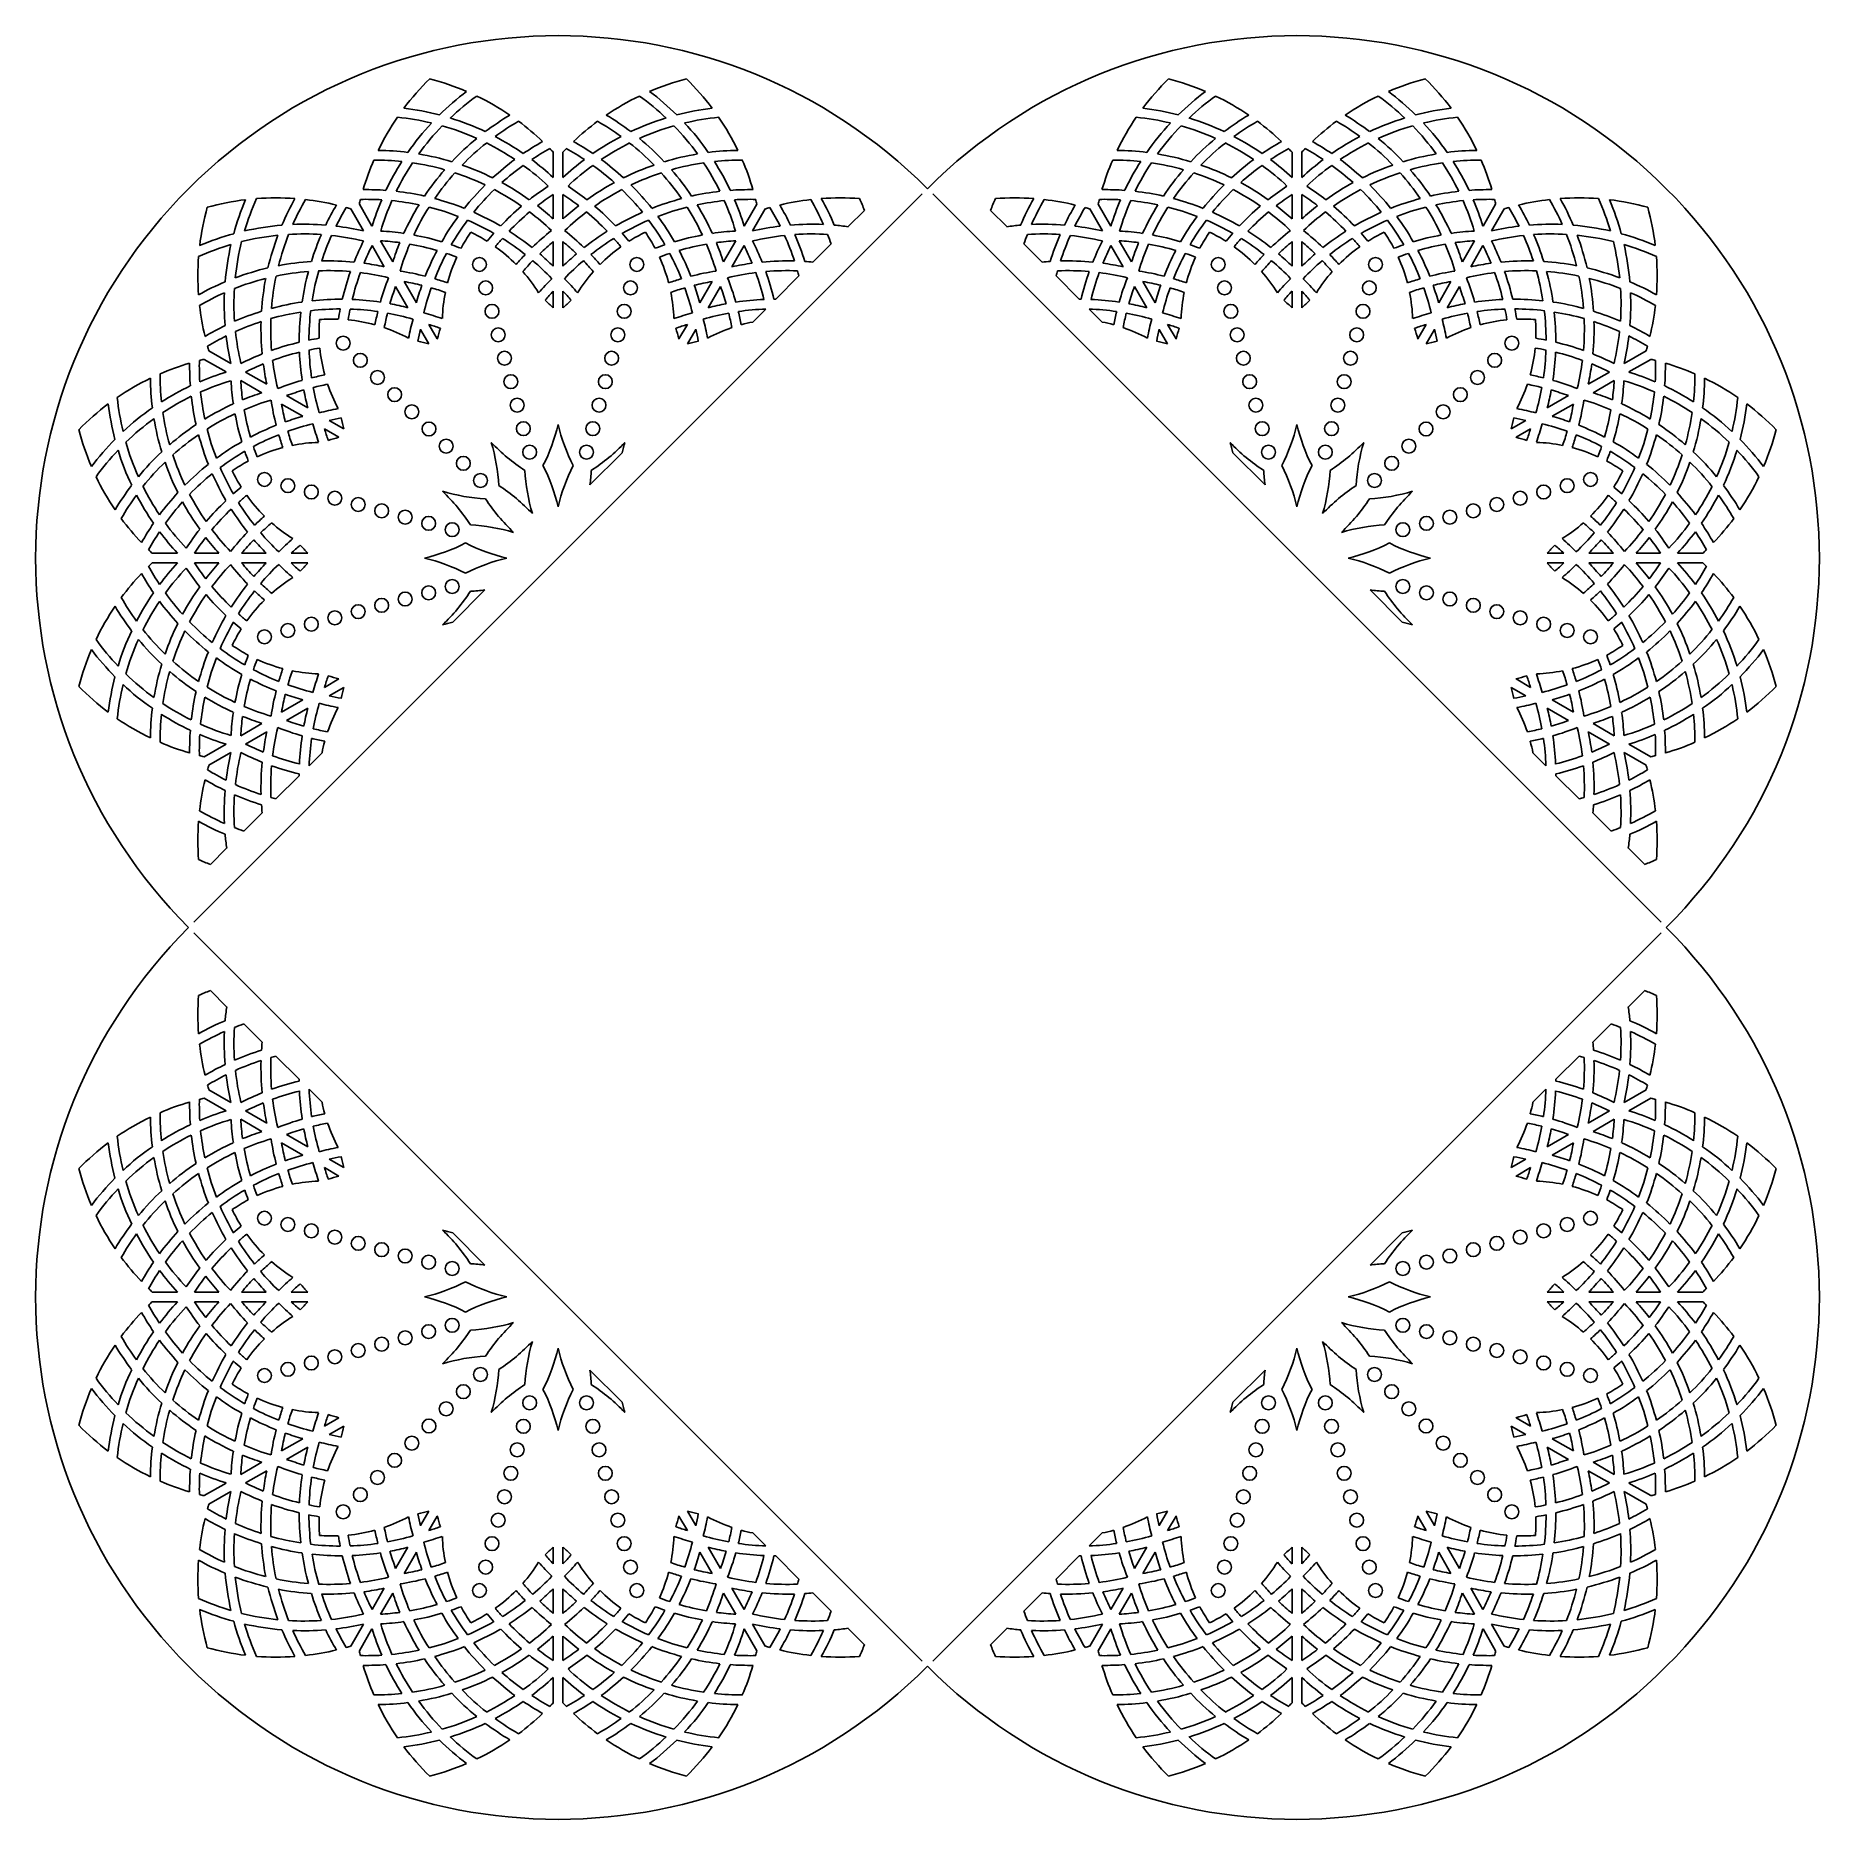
# Model space of a CAD drawing. Extents: x 66 to 310, y 1 to 245.
import ezdxf

# ---------------------------------------------------------------- set-up
doc = ezdxf.new("R2010")
doc.units = 0
doc.layers.get('0').update_dxf_attribs({"linetype": 'CONTINUOUS'})

msp = doc.modelspace()

# ---------------------------------------------------------------- linework, layer by layer
for p, q in [((137.07, 225.36), (137.07, 228.84)), ((138.4, 225.36), (138.4, 228.84)), ((238.22, 225.36), (238.22, 228.84)), ((239.55, 225.36), (239.55, 228.84)), ((87.86, 123.39), (187.6, 223.13)), ((137.07, 219.7), (137.07, 223.05)), ((138.4, 219.7), (138.4, 223.05)), ((189.02, 223.13), (288.76, 123.39)), ((238.22, 219.7), (238.22, 223.05)), ((239.55, 219.7), (239.55, 223.05)), ((111.1, 218.05), (109.37, 221.06)), ((112.25, 218.72), (110.52, 221.73)), ((163.21, 218.72), (164.95, 221.73)), ((164.36, 218.05), (166.1, 221.06)), ((177.45, 218.64), (179.69, 220.87)), ((196.93, 220.87), (199.17, 218.64)), ((212.26, 218.05), (210.52, 221.06)), ((213.41, 218.72), (211.67, 221.73)), ((264.37, 218.72), (266.1, 221.73)), ((265.52, 218.05), (267.26, 221.06)), ((113.93, 213.15), (112.26, 216.05)), ((115.09, 213.81), (113.41, 216.72)), ((137.07, 213.22), (137.07, 216.59)), ((138.4, 213.22), (138.4, 216.59)), ((160.38, 213.81), (162.05, 216.72)), ((161.53, 213.15), (163.21, 216.05)), ((172.6, 213.79), (175.11, 216.3)), ((201.51, 216.3), (204.02, 213.79)), ((215.09, 213.15), (213.42, 216.05)), ((216.24, 213.81), (214.57, 216.72)), ((238.22, 213.22), (238.22, 216.59)), ((239.55, 213.22), (239.55, 216.59)), ((261.54, 213.81), (263.21, 216.72)), ((262.69, 213.15), (264.36, 216.05)), ((117.17, 207.54), (115.49, 210.45)), ((118.33, 208.2), (116.64, 211.12)), ((157.14, 208.2), (158.82, 211.12)), ((158.29, 207.54), (159.97, 210.45)), ((167.53, 208.71), (170.71, 211.89)), ((205.91, 211.89), (209.09, 208.71)), ((218.33, 207.54), (216.65, 210.45)), ((219.48, 208.2), (217.8, 211.12)), ((258.3, 208.2), (259.98, 211.12)), ((259.45, 207.54), (261.13, 210.45)), ((137.07, 207.51), (137.07, 209.81)), ((138.4, 207.51), (138.4, 209.81)), ((238.22, 207.51), (238.22, 209.81)), ((239.55, 207.51), (239.55, 209.81)), ((121.18, 203.26), (120.03, 205.25)), ((154.28, 203.26), (155.43, 205.25)), ((164.4, 205.58), (166.17, 207.36)), ((210.45, 207.36), (212.22, 205.58)), ((222.34, 203.26), (221.19, 205.25)), ((255.44, 203.26), (256.59, 205.25)), ((120.03, 202.59), (118.88, 204.58)), ((155.44, 202.59), (156.59, 204.58)), ((221.19, 202.59), (220.04, 204.58)), ((256.59, 202.59), (257.74, 204.58)), ((92.27, 198.74), (89.26, 200.47)), ((92.94, 199.89), (89.93, 201.62)), ((283.68, 199.89), (286.69, 201.62)), ((284.35, 198.74), (287.36, 200.47)), ((97.84, 197.06), (94.94, 198.73)), ((278.78, 197.06), (281.68, 198.73)), ((97.18, 195.9), (94.28, 197.58)), ((103.45, 193.82), (100.54, 195.5)), ((273.17, 193.82), (276.08, 195.5)), ((279.44, 195.9), (282.35, 197.58)), ((102.79, 192.67), (99.87, 194.35)), ((273.83, 192.67), (276.75, 194.35)), ((107.73, 189.81), (105.74, 190.96)), ((108.4, 190.96), (106.41, 192.11)), ((268.22, 190.96), (270.22, 192.11)), ((268.89, 189.81), (270.88, 190.96)), ((142.09, 183.28), (146.49, 187.68)), ((230.13, 187.68), (234.53, 183.28)), ((85.63, 173.92), (82.15, 173.92)), ((91.29, 173.92), (87.94, 173.92)), ((97.77, 173.92), (94.4, 173.92)), ((103.48, 173.92), (101.18, 173.92)), ((273.14, 173.92), (275.45, 173.92)), ((278.86, 173.92), (282.22, 173.92)), ((285.33, 173.92), (288.69, 173.92)), ((291, 173.92), (294.47, 173.92)), ((85.63, 172.59), (82.15, 172.59)), ((91.29, 172.59), (87.94, 172.59)), ((97.77, 172.59), (94.4, 172.59)), ((103.48, 172.59), (101.18, 172.59)), ((273.14, 172.59), (275.45, 172.59)), ((278.86, 172.59), (282.22, 172.59)), ((285.33, 172.59), (288.69, 172.59)), ((291, 172.59), (294.47, 172.59)), ((123.31, 164.5), (127.71, 168.9)), ((248.91, 168.9), (253.31, 164.5)), ((107.73, 156.71), (105.74, 155.56)), ((268.89, 156.71), (270.88, 155.56)), ((108.4, 155.56), (106.41, 154.4)), ((268.22, 155.56), (270.22, 154.4)), ((102.79, 153.85), (99.87, 152.17)), ((103.45, 152.7), (100.54, 151.02)), ((273.17, 152.7), (276.08, 151.02)), ((273.83, 153.85), (276.75, 152.17)), ((97.18, 150.61), (94.28, 148.94)), ((97.84, 149.46), (94.94, 147.78)), ((278.78, 149.46), (281.68, 147.78)), ((279.44, 150.61), (282.35, 148.94)), ((92.27, 147.78), (89.26, 146.04)), ((92.94, 146.63), (89.93, 144.89)), ((103.63, 144.82), (105.41, 146.59)), ((271.21, 146.59), (272.99, 144.82)), ((283.68, 146.63), (286.69, 144.89)), ((284.35, 147.78), (287.36, 146.04)), ((99.1, 140.28), (102.28, 143.46)), ((274.34, 143.46), (277.52, 140.28)), ((94.69, 135.88), (97.21, 138.39)), ((279.42, 138.39), (281.93, 135.88)), ((90.12, 131.3), (92.35, 133.54)), ((284.27, 133.54), (286.51, 131.3)), ((87.86, 121.97), (187.6, 22.23)), ((288.76, 121.97), (189.02, 22.23)), ((90.12, 114.06), (92.35, 111.82)), ((286.51, 114.06), (284.27, 111.82)), ((94.69, 109.48), (97.21, 106.97)), ((281.93, 109.48), (279.42, 106.97)), ((99.1, 105.08), (102.28, 101.9)), ((277.52, 105.08), (274.34, 101.9)), ((92.94, 98.73), (89.93, 100.47)), ((103.63, 100.54), (105.41, 98.77)), ((272.99, 100.54), (271.21, 98.77)), ((283.68, 98.73), (286.69, 100.47)), ((92.27, 97.58), (89.26, 99.32)), ((284.35, 97.58), (287.36, 99.32)), ((97.18, 94.75), (94.28, 96.42)), ((97.84, 95.9), (94.94, 97.57)), ((278.78, 95.9), (281.68, 97.57)), ((279.44, 94.75), (282.35, 96.42)), ((102.79, 91.51), (99.87, 93.19)), ((103.45, 92.66), (100.54, 94.34)), ((273.17, 92.66), (276.08, 94.34)), ((273.83, 91.51), (276.75, 93.19)), ((108.4, 89.8), (106.41, 90.95)), ((268.22, 89.8), (270.22, 90.95)), ((107.73, 88.65), (105.74, 89.8)), ((268.89, 88.65), (270.88, 89.8)), ((123.31, 80.86), (127.71, 76.46)), ((253.31, 80.86), (248.91, 76.46)), ((85.63, 72.77), (82.15, 72.77)), ((85.63, 71.44), (82.15, 71.44)), ((91.29, 72.77), (87.94, 72.77)), ((91.29, 71.44), (87.94, 71.44)), ((97.77, 72.77), (94.4, 72.77)), ((97.77, 71.44), (94.4, 71.44)), ((103.48, 72.77), (101.18, 72.77)), ((103.48, 71.44), (101.18, 71.44)), ((273.14, 72.77), (275.45, 72.77)), ((273.14, 71.44), (275.45, 71.44)), ((278.86, 72.77), (282.22, 72.77)), ((278.86, 71.44), (282.22, 71.44)), ((285.33, 72.77), (288.69, 72.77)), ((285.33, 71.44), (288.69, 71.44)), ((291, 72.77), (294.47, 72.77)), ((291, 71.44), (294.47, 71.44)), ((142.09, 62.08), (146.49, 57.68)), ((234.53, 62.08), (230.13, 57.68)), ((107.73, 55.55), (105.74, 54.4)), ((108.4, 54.4), (106.41, 53.25)), ((268.22, 54.4), (270.22, 53.25)), ((268.89, 55.55), (270.88, 54.4)), ((102.79, 52.69), (99.87, 51.01)), ((103.45, 51.54), (100.54, 49.86)), ((273.17, 51.54), (276.08, 49.86)), ((273.83, 52.69), (276.75, 51.01)), ((97.18, 49.46), (94.28, 47.78)), ((279.44, 49.46), (282.35, 47.78)), ((92.27, 46.62), (89.26, 44.89)), ((97.84, 48.3), (94.94, 46.63)), ((278.78, 48.3), (281.68, 46.63)), ((284.35, 46.62), (287.36, 44.89)), ((92.94, 45.47), (89.93, 43.73)), ((283.68, 45.47), (286.69, 43.73)), ((120.03, 42.77), (118.88, 40.78)), ((121.18, 42.1), (120.03, 40.11)), ((154.28, 42.1), (155.43, 40.11)), ((155.44, 42.77), (156.59, 40.78)), ((221.19, 42.77), (220.04, 40.78)), ((222.34, 42.1), (221.19, 40.11)), ((255.44, 42.1), (256.59, 40.11)), ((256.59, 42.77), (257.74, 40.78)), ((164.4, 39.78), (166.17, 38)), ((212.22, 39.78), (210.45, 38)), ((117.17, 37.82), (115.49, 34.91)), ((118.33, 37.16), (116.64, 34.24)), ((137.07, 37.85), (137.07, 35.55)), ((138.4, 37.85), (138.4, 35.55)), ((157.14, 37.16), (158.82, 34.24)), ((158.29, 37.82), (159.97, 34.91)), ((167.53, 36.65), (170.71, 33.47)), ((209.09, 36.65), (205.91, 33.47)), ((218.33, 37.82), (216.65, 34.91)), ((219.48, 37.16), (217.8, 34.24)), ((238.22, 37.85), (238.22, 35.55)), ((239.55, 37.85), (239.55, 35.55)), ((258.3, 37.16), (259.98, 34.24)), ((259.45, 37.82), (261.13, 34.91)), ((113.93, 32.21), (112.26, 29.31)), ((137.07, 32.14), (137.07, 28.77)), ((138.4, 32.14), (138.4, 28.77)), ((161.53, 32.21), (163.21, 29.31)), ((215.09, 32.21), (213.42, 29.31)), ((238.22, 32.14), (238.22, 28.77)), ((239.55, 32.14), (239.55, 28.77)), ((262.69, 32.21), (264.36, 29.31)), ((115.09, 31.55), (113.41, 28.64)), ((160.38, 31.55), (162.05, 28.64)), ((172.6, 31.57), (175.11, 29.06)), ((204.02, 31.57), (201.51, 29.06)), ((216.24, 31.55), (214.57, 28.64)), ((261.54, 31.55), (263.21, 28.64)), ((111.1, 27.31), (109.37, 24.3)), ((164.36, 27.31), (166.1, 24.3)), ((212.26, 27.31), (210.52, 24.3)), ((265.52, 27.31), (267.26, 24.3)), ((112.25, 26.64), (110.52, 23.63)), ((137.07, 25.66), (137.07, 22.31)), ((138.4, 25.66), (138.4, 22.31)), ((163.21, 26.64), (164.95, 23.63)), ((177.45, 26.72), (179.69, 24.48)), ((199.17, 26.72), (196.93, 24.48)), ((213.41, 26.64), (211.67, 23.63)), ((238.22, 25.66), (238.22, 22.31)), ((239.55, 25.66), (239.55, 22.31)), ((264.37, 26.64), (266.1, 23.63)), ((137.07, 19.99), (137.07, 16.52)), ((138.4, 19.99), (138.4, 16.52)), ((238.22, 19.99), (238.22, 16.52)), ((239.55, 19.99), (239.55, 16.52))]:
    msp.add_line(p, q)
for centre in [(126.96, 213.47), (148.51, 213.47), (228.12, 213.47), (249.66, 213.47), (127.82, 210.25), (147.65, 210.25), (228.98, 210.25), (248.8, 210.25), (128.68, 207.04), (146.78, 207.04), (229.84, 207.04), (247.94, 207.04), (108.3, 202.69), (129.54, 203.83), (145.92, 203.83), (230.7, 203.83), (247.08, 203.83), (268.32, 202.69), (110.65, 200.34), (130.4, 200.62), (145.06, 200.62), (231.56, 200.62), (246.22, 200.62), (265.97, 200.34), (113, 197.99), (131.26, 197.41), (144.2, 197.41), (232.42, 197.41), (245.36, 197.41), (263.62, 197.99), (115.35, 195.64), (261.27, 195.64), (117.7, 193.29), (132.12, 194.2), (143.34, 194.2), (233.28, 194.2), (244.5, 194.2), (258.92, 193.29), (120.05, 190.94), (132.98, 190.98), (142.48, 190.98), (234.14, 190.98), (243.64, 190.98), (256.57, 190.94), (122.41, 188.59), (133.84, 187.77), (141.62, 187.77), (235, 187.77), (242.78, 187.77), (254.22, 188.59), (124.76, 186.23), (251.87, 186.23), (97.52, 184.03), (100.74, 183.17), (103.95, 182.31), (127.11, 183.88), (249.51, 183.88), (272.67, 182.31), (275.89, 183.17), (279.1, 184.03), (107.16, 181.45), (110.37, 180.59), (266.25, 180.59), (269.46, 181.45), (113.58, 179.73), (116.79, 178.87), (120.01, 178.01), (256.62, 178.01), (259.83, 178.87), (263.04, 179.73), (123.22, 177.15), (253.4, 177.15), (116.79, 167.65), (120.01, 168.51), (123.22, 169.37), (253.4, 169.37), (256.62, 168.51), (259.83, 167.65), (110.37, 165.93), (113.58, 166.79), (263.04, 166.79), (266.25, 165.93), (100.74, 163.35), (103.95, 164.21), (107.16, 165.07), (269.46, 165.07), (272.67, 164.21), (275.89, 163.35), (97.52, 162.48), (279.1, 162.48), (97.52, 82.87), (279.1, 82.87), (100.74, 82.01), (103.95, 81.15), (107.16, 80.29), (269.46, 80.29), (272.67, 81.15), (275.89, 82.01), (110.37, 79.43), (113.58, 78.57), (116.79, 77.71), (259.83, 77.71), (263.04, 78.57), (266.25, 79.43), (120.01, 76.85), (123.22, 75.99), (253.4, 75.99), (256.62, 76.85), (123.22, 68.21), (253.4, 68.21), (113.58, 65.63), (116.79, 66.49), (120.01, 67.35), (256.62, 67.35), (259.83, 66.49), (263.04, 65.63), (103.95, 63.05), (107.16, 63.91), (110.37, 64.77), (266.25, 64.77), (269.46, 63.91), (272.67, 63.05), (97.52, 61.33), (100.74, 62.19), (127.11, 61.48), (249.51, 61.48), (275.89, 62.19), (279.1, 61.33), (124.76, 59.13), (251.87, 59.13), (122.41, 56.77), (133.84, 57.59), (141.62, 57.59), (235, 57.59), (242.78, 57.59), (254.22, 56.77), (120.05, 54.42), (132.98, 54.38), (142.48, 54.38), (234.14, 54.38), (243.64, 54.38), (256.57, 54.42), (117.7, 52.07), (132.12, 51.16), (143.34, 51.16), (233.28, 51.16), (244.5, 51.16), (258.92, 52.07), (115.35, 49.72), (131.26, 47.95), (144.2, 47.95), (232.42, 47.95), (245.36, 47.95), (261.27, 49.72), (113, 47.37), (263.62, 47.37), (110.65, 45.02), (130.4, 44.74), (145.06, 44.74), (231.56, 44.74), (246.22, 44.74), (265.97, 45.02), (108.3, 42.67), (129.54, 41.53), (145.92, 41.53), (230.7, 41.53), (247.08, 41.53), (268.32, 42.67), (128.68, 38.32), (146.78, 38.32), (229.84, 38.32), (247.94, 38.32), (127.82, 35.11), (147.65, 35.11), (228.98, 35.11), (248.8, 35.11), (126.96, 31.89), (148.51, 31.89), (228.12, 31.89), (249.66, 31.89)]:
    msp.add_circle(centre, 0.95)
for centre, radius, start, end in [((137.73, 173.26), 71.53, 45, 225), ((238.89, 173.26), 71.53, 315, 135), ((144.77, 213.78), 35.16, 134.4484, 143.1635), ((111.37, 204.83), 35.16, 66.8365, 75.5516), ((147.14, 207.99), 36.49, 126.9379, 134.6874), ((164.09, 204.83), 35.16, 104.4484, 113.1635), ((128.33, 207.99), 36.49, 45.3126, 53.0621), ((130.69, 213.78), 35.16, 36.8365, 45.5516), ((245.93, 213.78), 35.16, 134.4484, 143.1635), ((212.53, 204.83), 35.16, 66.8365, 75.5516), ((248.3, 207.99), 36.49, 126.9379, 134.6874), ((265.25, 204.83), 35.16, 104.4484, 113.1635), ((229.48, 207.99), 36.49, 45.3126, 53.0621), ((231.85, 213.78), 35.16, 36.8365, 45.5516), ((112.22, 198.64), 36.49, 75.3126, 83.0621), ((147.14, 207.99), 35.16, 125.7467, 133.4578), ((111.37, 204.83), 35.16, 55.8075, 64.3526), ((164.09, 204.83), 35.16, 115.6474, 124.1925), ((128.33, 207.99), 35.16, 46.5422, 54.2533), ((163.24, 198.64), 36.49, 96.9379, 104.6874), ((213.38, 198.64), 36.49, 75.3126, 83.0621), ((248.3, 207.99), 35.16, 125.7467, 133.4578), ((212.53, 204.83), 35.16, 55.8075, 64.3526), ((265.25, 204.83), 35.16, 115.6474, 124.1925), ((229.48, 207.99), 35.16, 46.5422, 54.2533), ((264.4, 198.64), 36.49, 96.9379, 104.6874), ((144.77, 213.78), 35.16, 145.6474, 154.1925), ((112.22, 198.64), 35.16, 76.5422, 84.2533), ((147.14, 207.99), 36.49, 137.0994, 145.2185), ((147.14, 207.99), 35.16, 135.9306, 144.1342), ((112.22, 198.64), 35.16, 65.8658, 74.0694), ((112.22, 198.64), 36.49, 64.7815, 72.9006), ((149.8, 202.56), 36.49, 120.7634, 127.1375), ((149.8, 202.56), 35.16, 119.8015, 126.0532), ((111.37, 204.83), 35.16, 46.4128, 53.4291), ((164.09, 204.83), 35.16, 126.5709, 133.5872), ((125.66, 202.56), 35.16, 53.9468, 60.1985), ((125.66, 202.56), 36.49, 52.8625, 59.2366), ((163.24, 198.64), 36.49, 107.0994, 115.2185), ((163.24, 198.64), 35.16, 105.9306, 114.1342), ((128.33, 207.99), 35.16, 35.8658, 44.0694), ((163.24, 198.64), 35.16, 95.7467, 103.4578), ((128.33, 207.99), 36.49, 34.7815, 42.9006), ((130.69, 213.78), 35.16, 25.8075, 34.3526), ((245.93, 213.78), 35.16, 145.6474, 154.1925), ((213.38, 198.64), 35.16, 76.5422, 84.2533), ((248.3, 207.99), 36.49, 137.0994, 145.2185), ((248.3, 207.99), 35.16, 135.9306, 144.1342), ((213.38, 198.64), 35.16, 65.8658, 74.0694), ((213.38, 198.64), 36.49, 64.7815, 72.9006), ((250.96, 202.56), 36.49, 120.7634, 127.1375), ((250.96, 202.56), 35.16, 119.8015, 126.0532), ((212.53, 204.83), 35.16, 46.4128, 53.4291), ((265.25, 204.83), 35.16, 126.5709, 133.5872), ((226.82, 202.56), 35.16, 53.9468, 60.1985), ((226.82, 202.56), 36.49, 52.8625, 59.2366), ((264.4, 198.64), 36.49, 107.0994, 115.2185), ((264.4, 198.64), 35.16, 105.9306, 114.1342), ((229.48, 207.99), 35.16, 35.8658, 44.0694), ((264.4, 198.64), 35.16, 95.7467, 103.4578), ((229.48, 207.99), 36.49, 34.7815, 42.9006), ((231.85, 213.78), 35.16, 25.8075, 34.3526), ((149.8, 202.56), 36.49, 129.4813, 136.821), ((149.8, 202.56), 35.16, 128.4581, 135.7969), ((112.22, 198.64), 35.16, 56.1443, 63.4609), ((112.22, 198.64), 36.49, 55.3538, 62.4376), ((153.5, 198.49), 36.49, 119.3457, 124.2438), ((121.96, 198.49), 36.49, 55.7562, 60.6543), ((163.24, 198.64), 36.49, 117.5624, 124.6462), ((163.24, 198.64), 35.16, 116.5391, 123.8557), ((125.66, 202.56), 35.16, 44.2031, 51.5419), ((125.66, 202.56), 36.49, 43.179, 50.5187), ((250.96, 202.56), 36.49, 129.4813, 136.821), ((250.96, 202.56), 35.16, 128.4581, 135.7969), ((213.38, 198.64), 35.16, 56.1443, 63.4609), ((213.38, 198.64), 36.49, 55.3538, 62.4376), ((254.66, 198.49), 36.49, 119.3457, 124.2438), ((223.12, 198.49), 36.49, 55.7562, 60.6543), ((264.4, 198.64), 36.49, 117.5624, 124.6462), ((264.4, 198.64), 35.16, 116.5391, 123.8557), ((226.82, 202.56), 35.16, 44.2031, 51.5419), ((226.82, 202.56), 36.49, 43.179, 50.5187), ((144.77, 213.78), 35.16, 156.5709, 163.5872), ((112.63, 192.6), 35.16, 83.9468, 90.1985), ((112.63, 192.6), 36.49, 82.8625, 89.2366), ((147.14, 207.99), 36.49, 147.5624, 154.6462), ((147.14, 207.99), 35.16, 146.5391, 153.8557), ((112.63, 192.6), 35.16, 74.2031, 81.5419), ((112.63, 192.6), 36.49, 73.179, 80.5187), ((153.5, 198.49), 36.49, 126.4716, 132.6611), ((153.5, 198.49), 35.16, 118.7259, 123.4532), ((112.22, 198.64), 36.49, 47.091, 53.126), ((111.37, 204.83), 35.16, 43.0591, 44.1554), ((164.09, 204.83), 35.16, 135.8446, 136.9409), ((163.24, 198.64), 36.49, 126.874, 132.909), ((121.96, 198.49), 35.16, 56.5468, 61.2741), ((121.96, 198.49), 36.49, 47.3389, 53.5284), ((162.84, 192.6), 36.49, 99.4813, 106.821), ((162.84, 192.6), 35.16, 98.4581, 105.7969), ((128.33, 207.99), 35.16, 26.1443, 33.4609), ((162.84, 192.6), 36.49, 90.7634, 97.1375), ((162.84, 192.6), 35.16, 89.8015, 96.0532), ((128.33, 207.99), 36.49, 25.3538, 32.4376), ((130.69, 213.78), 35.16, 16.4128, 23.4291), ((245.93, 213.78), 35.16, 156.5709, 163.5872), ((213.79, 192.6), 35.16, 83.9468, 90.1985), ((213.79, 192.6), 36.49, 82.8625, 89.2366), ((248.3, 207.99), 36.49, 147.5624, 154.6462), ((248.3, 207.99), 35.16, 146.5391, 153.8557), ((213.79, 192.6), 35.16, 74.2031, 81.5419), ((213.79, 192.6), 36.49, 73.179, 80.5187), ((254.66, 198.49), 36.49, 126.4716, 132.6611), ((254.66, 198.49), 35.16, 118.7259, 123.4532), ((213.38, 198.64), 36.49, 47.091, 53.126), ((212.53, 204.83), 35.16, 43.0591, 44.1554), ((265.25, 204.83), 35.16, 135.8446, 136.9409), ((264.4, 198.64), 36.49, 126.874, 132.909), ((223.12, 198.49), 35.16, 56.5468, 61.2741), ((223.12, 198.49), 36.49, 47.3389, 53.5284), ((263.99, 192.6), 36.49, 99.4813, 106.821), ((263.99, 192.6), 35.16, 98.4581, 105.7969), ((229.48, 207.99), 35.16, 26.1443, 33.4609), ((263.99, 192.6), 36.49, 90.7634, 97.1375), ((263.99, 192.6), 35.16, 89.8015, 96.0532), ((229.48, 207.99), 36.49, 25.3538, 32.4376), ((231.85, 213.78), 35.16, 16.4128, 23.4291), ((149.8, 202.56), 36.49, 139.1386, 146.2548), ((149.8, 202.56), 35.16, 138.1758, 145.4653), ((112.63, 192.6), 35.16, 64.5347, 71.8242), ((112.63, 192.6), 36.49, 63.7452, 70.8614), ((153.5, 198.49), 35.16, 125.7437, 131.8716), ((112.22, 198.64), 35.16, 46.6147, 53.8538), ((163.24, 198.64), 35.16, 126.1462, 133.3853), ((121.96, 198.49), 35.16, 48.1284, 54.2563), ((162.84, 192.6), 36.49, 109.1386, 116.2548), ((162.84, 192.6), 35.16, 108.1758, 115.4653), ((125.66, 202.56), 35.16, 34.5347, 41.8242), ((125.66, 202.56), 36.49, 33.7452, 40.8614), ((250.96, 202.56), 36.49, 139.1386, 146.2548), ((250.96, 202.56), 35.16, 138.1758, 145.4653), ((213.79, 192.6), 35.16, 64.5347, 71.8242), ((213.79, 192.6), 36.49, 63.7452, 70.8614), ((254.66, 198.49), 35.16, 125.7437, 131.8716), ((213.38, 198.64), 35.16, 46.6147, 53.8538), ((264.4, 198.64), 35.16, 126.1462, 133.3853), ((223.12, 198.49), 35.16, 48.1284, 54.2563), ((263.99, 192.6), 36.49, 109.1386, 116.2548), ((263.99, 192.6), 35.16, 108.1758, 115.4653), ((226.82, 202.56), 35.16, 34.5347, 41.8242), ((226.82, 202.56), 36.49, 33.7452, 40.8614), ((99.12, 187.42), 35.16, 96.8365, 105.5516), ((128.51, 208.04), 36.49, 156.9379, 164.6874), ((128.51, 208.04), 35.16, 155.7467, 163.4578), ((99.12, 187.42), 35.16, 85.8075, 94.3526), ((133.54, 204.67), 36.49, 150.7634, 157.1375), ((133.54, 204.67), 35.16, 149.8015, 156.0532), ((99.12, 187.42), 35.16, 76.4128, 83.4291), ((144.77, 213.78), 35.16, 165.8446, 166.9409), ((111.46, 187.22), 35.16, 86.5468, 91.2741), ((111.46, 187.22), 36.49, 85.7562, 90.6543), ((147.14, 207.99), 36.49, 156.874, 162.909), ((111.46, 187.22), 36.49, 77.3389, 83.5284), ((111.46, 187.22), 36.49, 68.3888, 75.1116), ((153.5, 198.49), 36.49, 134.8884, 141.6112), ((153.5, 198.49), 35.16, 134.1617, 141.0015), ((112.63, 192.6), 35.16, 55.1474, 62.2445), ((112.63, 192.6), 36.49, 54.5576, 61.5178), ((156.4, 193.68), 36.49, 123.2716, 128.2719), ((156.4, 193.68), 35.16, 123.3446, 127.6822), ((119.07, 193.68), 35.16, 52.3178, 56.6554), ((119.07, 193.68), 36.49, 51.7281, 56.7284), ((162.84, 192.6), 36.49, 118.4822, 125.4424), ((162.84, 192.6), 35.16, 117.7555, 124.8526), ((121.96, 198.49), 35.16, 38.9985, 45.8383), ((121.96, 198.49), 36.49, 38.3888, 45.1116), ((164.01, 187.22), 36.49, 104.8884, 111.6112), ((164.01, 187.22), 36.49, 96.4716, 102.6611), ((164.01, 187.22), 36.49, 89.3457, 94.2438), ((164.01, 187.22), 35.16, 88.7259, 93.4532), ((128.33, 207.99), 36.49, 17.091, 23.126), ((130.69, 213.78), 35.16, 13.0591, 14.1554), ((176.34, 187.42), 35.16, 96.5709, 103.5872), ((141.93, 204.67), 35.16, 23.9468, 30.1985), ((176.34, 187.42), 35.16, 85.6474, 94.1925), ((141.93, 204.67), 36.49, 22.8625, 29.2366), ((146.95, 208.04), 35.16, 21.4063, 24.2533), ((229.67, 208.04), 35.16, 155.7467, 158.5937), ((200.28, 187.42), 35.16, 85.8075, 94.3526), ((234.69, 204.67), 36.49, 150.7634, 157.1375), ((234.69, 204.67), 35.16, 149.8015, 156.0532), ((200.28, 187.42), 35.16, 76.4128, 83.4291), ((245.93, 213.78), 35.16, 165.8446, 166.9409), ((212.62, 187.22), 35.16, 86.5468, 91.2741), ((212.62, 187.22), 36.49, 85.7562, 90.6543), ((248.3, 207.99), 36.49, 156.874, 162.909), ((212.62, 187.22), 36.49, 77.3389, 83.5284), ((212.62, 187.22), 36.49, 68.3888, 75.1116), ((254.66, 198.49), 36.49, 134.8884, 141.6112), ((254.66, 198.49), 35.16, 134.1617, 141.0015), ((213.79, 192.6), 35.16, 55.1474, 62.2445), ((213.79, 192.6), 36.49, 54.5576, 61.5178), ((257.55, 193.68), 36.49, 123.2716, 128.2719), ((257.55, 193.68), 35.16, 123.3446, 127.6822), ((220.23, 193.68), 35.16, 52.3178, 56.6554), ((220.23, 193.68), 36.49, 51.7281, 56.7284), ((263.99, 192.6), 36.49, 118.4822, 125.4424), ((263.99, 192.6), 35.16, 117.7555, 124.8526), ((223.12, 198.49), 35.16, 38.9985, 45.8383), ((223.12, 198.49), 36.49, 38.3888, 45.1116), ((265.16, 187.22), 36.49, 104.8884, 111.6112), ((265.16, 187.22), 36.49, 96.4716, 102.6611), ((265.16, 187.22), 36.49, 89.3457, 94.2438), ((265.16, 187.22), 35.16, 88.7259, 93.4532), ((229.48, 207.99), 36.49, 17.091, 23.126), ((231.85, 213.78), 35.16, 13.0591, 14.1554), ((277.5, 187.42), 35.16, 96.5709, 103.5872), ((243.09, 204.67), 35.16, 23.9468, 30.1985), ((277.5, 187.42), 35.16, 85.6474, 94.1925), ((243.09, 204.67), 36.49, 22.8625, 29.2366), ((248.11, 208.04), 35.16, 16.5422, 24.2533), ((277.5, 187.42), 35.16, 74.4484, 83.1635), ((248.11, 208.04), 36.49, 15.3126, 23.0621), ((123.57, 211.87), 35.16, 164.4484, 173.1635), ((138.78, 203), 36.49, 149.3457, 154.2438), ((138.78, 203), 35.16, 148.7259, 153.4532), ((99.12, 187.42), 35.16, 73.0591, 74.1554), ((147.14, 207.99), 35.16, 156.1462, 163.3853), ((111.46, 187.22), 35.16, 78.1284, 84.2563), ((149.8, 202.56), 36.49, 148.4822, 155.4424), ((149.8, 202.56), 35.16, 147.7555, 154.8526), ((111.46, 187.22), 35.16, 68.9985, 75.8383), ((153.5, 198.49), 36.49, 143.7835, 150.289), ((111.46, 187.22), 36.49, 59.711, 66.2165), ((156.4, 193.68), 36.49, 130.4389, 136.6366), ((156.4, 193.68), 35.16, 129.9143, 136.1753), ((112.63, 192.6), 35.16, 46.5152, 52.9152), ((112.63, 192.6), 36.49, 47.961, 52.3907), ((162.84, 192.6), 36.49, 127.6093, 132.039), ((162.84, 192.6), 35.16, 127.0848, 133.4848), ((119.07, 193.68), 35.16, 43.8247, 50.0857), ((119.07, 193.68), 36.49, 43.3634, 49.5611), ((164.01, 187.22), 36.49, 113.7835, 120.289), ((164.01, 187.22), 35.16, 104.1617, 111.0015), ((121.96, 198.49), 36.49, 29.711, 36.2165), ((125.66, 202.56), 35.16, 25.1474, 32.2445), ((164.01, 187.22), 35.16, 95.7437, 101.8716), ((125.66, 202.56), 36.49, 24.5576, 31.5178), ((128.33, 207.99), 35.16, 16.6147, 23.8538), ((176.34, 187.42), 35.16, 105.8446, 106.9409), ((136.69, 203), 35.16, 26.5468, 31.2741), ((136.69, 203), 36.49, 25.7562, 30.6543), ((239.93, 203), 36.49, 149.3457, 154.2438), ((239.93, 203), 35.16, 148.7259, 153.4532), ((200.28, 187.42), 35.16, 73.0591, 74.1554), ((248.3, 207.99), 35.16, 156.1462, 163.3853), ((212.62, 187.22), 35.16, 78.1284, 84.2563), ((250.96, 202.56), 36.49, 148.4822, 155.4424), ((250.96, 202.56), 35.16, 147.7555, 154.8526), ((212.62, 187.22), 35.16, 68.9985, 75.8383), ((254.66, 198.49), 36.49, 143.7835, 150.289), ((212.62, 187.22), 36.49, 59.711, 66.2165), ((257.55, 193.68), 36.49, 130.4389, 136.6366), ((257.55, 193.68), 35.16, 129.9143, 136.1753), ((213.79, 192.6), 35.16, 46.5152, 52.9152), ((213.79, 192.6), 36.49, 47.961, 52.3907), ((263.99, 192.6), 36.49, 127.6093, 132.039), ((263.99, 192.6), 35.16, 127.0848, 133.4848), ((220.23, 193.68), 35.16, 43.8247, 50.0857), ((220.23, 193.68), 36.49, 43.3634, 49.5611), ((265.16, 187.22), 36.49, 113.7835, 120.289), ((265.16, 187.22), 35.16, 104.1617, 111.0015), ((223.12, 198.49), 36.49, 29.711, 36.2165), ((226.82, 202.56), 35.16, 25.1474, 32.2445), ((265.16, 187.22), 35.16, 95.7437, 101.8716), ((226.82, 202.56), 36.49, 24.5576, 31.5178), ((229.48, 207.99), 35.16, 16.6147, 23.8538), ((277.5, 187.42), 35.16, 105.8446, 106.9409), ((237.85, 203), 35.16, 26.5468, 31.2741), ((237.85, 203), 36.49, 25.7562, 30.6543), ((253.05, 211.87), 35.16, 6.8365, 15.5516), ((102.95, 182.48), 36.49, 105.3126, 113.0621), ((102.95, 182.48), 35.16, 95.8658, 104.0694), ((102.95, 182.48), 36.49, 94.7815, 102.9006), ((133.54, 204.67), 36.49, 159.4813, 166.821), ((133.54, 204.67), 35.16, 158.4581, 165.7969), ((102.95, 182.48), 35.16, 86.1443, 93.4609), ((102.95, 182.48), 36.49, 85.3538, 92.4376), ((138.78, 203), 36.49, 156.4716, 162.6611), ((138.78, 203), 35.16, 155.7437, 161.8716), ((102.95, 182.48), 35.16, 76.6147, 83.8538), ((102.95, 182.48), 36.49, 77.091, 83.126), ((111.36, 181.61), 36.49, 81.7281, 86.7284), ((111.36, 181.61), 36.49, 73.3634, 79.5611), ((153.5, 198.49), 35.16, 143.2386, 149.8278), ((144.07, 205.3), 22.2, 145.4931, 152.1335), ((111.46, 187.22), 35.16, 60.1722, 66.7614), ((116.22, 197.84), 22.2, 57.8665, 64.5069), ((156.4, 193.68), 36.49, 138.7733, 141.0122), ((111.46, 187.22), 36.49, 51.4926, 57.5743), ((159.58, 189.58), 36.49, 128.5692, 134.1089), ((115.88, 189.58), 36.49, 45.8911, 51.4308), ((164.01, 187.22), 36.49, 122.4257, 128.5074), ((164.01, 187.22), 35.16, 113.2386, 119.8278), ((119.07, 193.68), 36.49, 38.9878, 41.2267), ((159.24, 197.84), 22.2, 115.4931, 122.1335), ((131.39, 205.3), 22.2, 27.8665, 34.5069), ((121.96, 198.49), 35.16, 30.1722, 36.7614), ((164.11, 181.61), 36.49, 100.4389, 106.6366), ((164.11, 181.61), 36.49, 93.2716, 98.2719), ((172.51, 182.48), 36.49, 96.874, 102.909), ((172.51, 182.48), 35.16, 96.1462, 103.3853), ((136.69, 203), 35.16, 18.1284, 24.2563), ((172.51, 182.48), 36.49, 87.5624, 94.6462), ((172.51, 182.48), 35.16, 86.5391, 93.8557), ((136.69, 203), 36.49, 17.3389, 23.5284), ((141.93, 204.67), 35.16, 19.3128, 21.5419), ((172.51, 182.48), 36.49, 82.2197, 85.2185), ((204.11, 182.48), 36.49, 94.7815, 97.7803), ((234.69, 204.67), 35.16, 158.4581, 160.6872), ((204.11, 182.48), 35.16, 86.1443, 93.4609), ((204.11, 182.48), 36.49, 85.3538, 92.4376), ((239.93, 203), 36.49, 156.4716, 162.6611), ((239.93, 203), 35.16, 155.7437, 161.8716), ((204.11, 182.48), 35.16, 76.6147, 83.8538), ((204.11, 182.48), 36.49, 77.091, 83.126), ((212.52, 181.61), 36.49, 81.7281, 86.7284), ((212.52, 181.61), 36.49, 73.3634, 79.5611), ((254.66, 198.49), 35.16, 143.2386, 149.8278), ((245.23, 205.3), 22.2, 145.4931, 152.1335), ((212.62, 187.22), 35.16, 60.1722, 66.7614), ((217.38, 197.84), 22.2, 57.8665, 64.5069), ((257.55, 193.68), 36.49, 138.7733, 141.0122), ((212.62, 187.22), 36.49, 51.4926, 57.5743), ((260.74, 189.58), 36.49, 128.5692, 134.1089), ((217.04, 189.58), 36.49, 45.8911, 51.4308), ((265.16, 187.22), 36.49, 122.4257, 128.5074), ((265.16, 187.22), 35.16, 113.2386, 119.8278), ((220.23, 193.68), 36.49, 38.9878, 41.2267), ((260.4, 197.84), 22.2, 115.4931, 122.1335), ((232.55, 205.3), 22.2, 27.8665, 34.5069), ((223.12, 198.49), 35.16, 30.1722, 36.7614), ((265.26, 181.61), 36.49, 100.4389, 106.6366), ((265.26, 181.61), 36.49, 93.2716, 98.2719), ((273.67, 182.48), 36.49, 96.874, 102.909), ((273.67, 182.48), 35.16, 96.1462, 103.3853), ((237.85, 203), 35.16, 18.1284, 24.2563), ((273.67, 182.48), 36.49, 87.5624, 94.6462), ((273.67, 182.48), 35.16, 86.5391, 93.8557), ((237.85, 203), 36.49, 17.3389, 23.5284), ((243.09, 204.67), 35.16, 14.2031, 21.5419), ((273.67, 182.48), 36.49, 77.0994, 85.2185), ((273.67, 182.48), 35.16, 75.9306, 84.1342), ((243.09, 204.67), 36.49, 13.179, 20.5187), ((273.67, 182.48), 36.49, 66.9379, 74.6874), ((102.95, 182.48), 35.16, 106.5422, 114.2533), ((128.51, 208.04), 36.49, 167.0994, 175.2185), ((128.51, 208.04), 35.16, 165.9306, 174.1342), ((143.69, 200.27), 36.49, 153.2716, 158.2719), ((143.69, 200.27), 35.16, 153.3446, 157.6822), ((111.36, 181.61), 35.16, 82.3178, 86.6554), ((149.8, 202.56), 36.49, 157.6093, 162.039), ((149.8, 202.56), 35.16, 157.0848, 163.4848), ((111.36, 181.61), 35.16, 73.8247, 80.0857), ((153.5, 198.49), 36.49, 152.4257, 158.5074), ((153.5, 198.49), 35.16, 152.0318, 158.2668), ((111.36, 181.61), 35.16, 69.1824, 71.6206), ((111.36, 181.61), 36.49, 68.9878, 71.2267), ((156.4, 193.68), 35.16, 138.3794, 140.8176), ((116.22, 197.84), 22.2, 44.7412, 54.4196), ((111.46, 187.22), 35.16, 51.7332, 57.9682), ((159.58, 189.58), 35.16, 129.8096, 133.8683), ((111.46, 187.22), 36.49, 45.4337, 49.3911), ((115.88, 189.58), 35.16, 46.1317, 50.1904), ((164.01, 187.22), 36.49, 130.6089, 134.5663), ((164.01, 187.22), 35.16, 122.0318, 128.2668), ((159.24, 197.84), 22.2, 125.5804, 135.2588), ((119.07, 193.68), 35.16, 39.1824, 41.6206), ((164.11, 181.61), 36.49, 108.7733, 111.0122), ((164.11, 181.61), 35.16, 108.3794, 110.8176), ((121.96, 198.49), 35.16, 21.7332, 27.9682), ((164.11, 181.61), 35.16, 99.9143, 106.1753), ((121.96, 198.49), 36.49, 21.4926, 27.5743), ((125.66, 202.56), 35.16, 16.5152, 22.9152), ((164.11, 181.61), 35.16, 93.3446, 97.6822), ((125.66, 202.56), 36.49, 17.961, 22.3907), ((131.78, 200.27), 35.16, 22.3178, 26.6554), ((131.78, 200.27), 36.49, 21.7281, 26.7284), ((244.84, 200.27), 36.49, 153.2716, 158.2719), ((244.84, 200.27), 35.16, 153.3446, 157.6822), ((212.52, 181.61), 35.16, 82.3178, 86.6554), ((250.96, 202.56), 36.49, 157.6093, 162.039), ((250.96, 202.56), 35.16, 157.0848, 163.4848), ((212.52, 181.61), 35.16, 73.8247, 80.0857), ((254.66, 198.49), 36.49, 152.4257, 158.5074), ((254.66, 198.49), 35.16, 152.0318, 158.2668), ((212.52, 181.61), 35.16, 69.1824, 71.6206), ((212.52, 181.61), 36.49, 68.9878, 71.2267), ((257.55, 193.68), 35.16, 138.3794, 140.8176), ((217.38, 197.84), 22.2, 44.7412, 54.4196), ((212.62, 187.22), 35.16, 51.7332, 57.9682), ((260.74, 189.58), 35.16, 129.8096, 133.8683), ((212.62, 187.22), 36.49, 45.4337, 49.3911), ((217.04, 189.58), 35.16, 46.1317, 50.1904), ((265.16, 187.22), 36.49, 130.6089, 134.5663), ((265.16, 187.22), 35.16, 122.0318, 128.2668), ((260.4, 197.84), 22.2, 125.5804, 135.2588), ((220.23, 193.68), 35.16, 39.1824, 41.6206), ((265.26, 181.61), 36.49, 108.7733, 111.0122), ((265.26, 181.61), 35.16, 108.3794, 110.8176), ((223.12, 198.49), 35.16, 21.7332, 27.9682), ((265.26, 181.61), 35.16, 99.9143, 106.1753), ((223.12, 198.49), 36.49, 21.4926, 27.5743), ((226.82, 202.56), 35.16, 16.5152, 22.9152), ((265.26, 181.61), 35.16, 93.3446, 97.6822), ((226.82, 202.56), 36.49, 17.961, 22.3907), ((232.94, 200.27), 35.16, 22.3178, 26.6554), ((232.94, 200.27), 36.49, 21.7281, 26.7284), ((248.11, 208.04), 35.16, 5.8658, 14.0694), ((273.67, 182.48), 35.16, 65.7467, 73.4578), ((248.11, 208.04), 36.49, 4.7815, 12.9006), ((123.57, 211.87), 35.16, 175.6474, 184.1925), ((106.32, 177.46), 36.49, 103.179, 110.5187), ((106.32, 177.46), 35.16, 94.5347, 101.8242), ((106.32, 177.46), 36.49, 93.7452, 100.8614), ((138.78, 203), 36.49, 164.8884, 171.6112), ((138.78, 203), 35.16, 164.1617, 171.0015), ((106.32, 177.46), 35.16, 85.1474, 92.2445), ((106.32, 177.46), 36.49, 84.5576, 91.5178), ((143.69, 200.27), 36.49, 160.4389, 166.6366), ((106.32, 177.46), 36.49, 77.961, 82.3907), ((110.65, 176.47), 36.49, 75.8911, 81.4308), ((144.07, 205.3), 22.2, 155.5804, 165.2588), ((159.58, 189.58), 36.49, 136.2104, 139.1131), ((159.58, 189.58), 35.16, 136.0422, 139.3447), ((116.22, 197.84), 22.2, 31.9374, 41.2884), ((111.46, 187.22), 35.16, 43.711, 49.5592), ((164.01, 187.22), 35.16, 130.4408, 136.289), ((159.24, 197.84), 22.2, 138.7116, 148.0626), ((115.88, 189.58), 35.16, 40.6553, 43.9578), ((115.88, 189.58), 36.49, 40.8869, 43.7896), ((131.39, 205.3), 22.2, 14.7412, 24.4196), ((164.81, 176.47), 36.49, 98.5692, 104.1089), ((169.14, 177.46), 36.49, 97.6093, 102.039), ((169.14, 177.46), 36.49, 88.4822, 95.4424), ((169.14, 177.46), 35.16, 87.7555, 94.8526), ((131.78, 200.27), 36.49, 13.3634, 19.5611), ((136.69, 203), 35.16, 14.6562, 15.8383), ((169.14, 177.46), 36.49, 84.559, 86.2548), ((207.48, 177.46), 36.49, 93.7452, 95.441), ((239.93, 203), 35.16, 164.1617, 165.3438), ((207.48, 177.46), 35.16, 85.1474, 92.2445), ((207.48, 177.46), 36.49, 84.5576, 91.5178), ((244.84, 200.27), 36.49, 160.4389, 166.6366), ((207.48, 177.46), 36.49, 77.961, 82.3907), ((211.81, 176.47), 36.49, 75.8911, 81.4308), ((245.23, 205.3), 22.2, 155.5804, 165.2588), ((260.74, 189.58), 36.49, 136.2104, 139.1131), ((260.74, 189.58), 35.16, 136.0422, 139.3447), ((217.38, 197.84), 22.2, 31.9374, 41.2884), ((212.62, 187.22), 35.16, 43.711, 49.5592), ((265.16, 187.22), 35.16, 130.4408, 136.289), ((260.4, 197.84), 22.2, 138.7116, 148.0626), ((217.04, 189.58), 35.16, 40.6553, 43.9578), ((217.04, 189.58), 36.49, 40.8869, 43.7896), ((232.55, 205.3), 22.2, 14.7412, 24.4196), ((265.97, 176.47), 36.49, 98.5692, 104.1089), ((270.3, 177.46), 36.49, 97.6093, 102.039), ((270.3, 177.46), 36.49, 88.4822, 95.4424), ((270.3, 177.46), 35.16, 87.7555, 94.8526), ((232.94, 200.27), 36.49, 13.3634, 19.5611), ((237.85, 203), 35.16, 8.9985, 15.8383), ((270.3, 177.46), 36.49, 79.1386, 86.2548), ((270.3, 177.46), 35.16, 78.1758, 85.4653), ((237.85, 203), 36.49, 8.3888, 15.1116), ((270.3, 177.46), 36.49, 69.4813, 76.821), ((253.05, 211.87), 35.16, 355.8075, 4.3526), ((106.32, 177.46), 36.49, 112.8625, 119.2366), ((128.51, 208.04), 35.16, 176.5391, 183.8557), ((106.32, 177.46), 35.16, 104.2031, 111.5419), ((133.54, 204.67), 36.49, 169.1386, 176.2548), ((133.54, 204.67), 35.16, 168.1758, 175.4653), ((143.69, 200.27), 35.16, 159.9143, 166.1753), ((106.32, 177.46), 35.16, 76.5152, 82.9152), ((148.49, 198.32), 36.49, 158.5692, 164.1089), ((148.49, 198.32), 35.16, 159.8096, 163.8683), ((110.65, 176.47), 35.16, 76.1317, 80.1904), ((153.5, 198.49), 36.49, 160.6089, 164.5663), ((153.5, 198.49), 35.16, 160.4408, 166.289), ((110.65, 176.47), 35.16, 70.6553, 73.9578), ((110.65, 176.47), 36.49, 70.8869, 73.7896), ((162.62, 185.65), 36.49, 134.8579, 139.029), ((112.85, 185.65), 36.49, 40.971, 45.1421), ((164.81, 176.47), 36.49, 106.2104, 109.1131), ((164.81, 176.47), 35.16, 106.0422, 109.3447), ((121.96, 198.49), 35.16, 13.711, 19.5592), ((164.81, 176.47), 35.16, 99.8096, 103.8683), ((121.96, 198.49), 36.49, 15.4337, 19.3911), ((126.97, 198.32), 35.16, 16.1317, 20.1904), ((169.14, 177.46), 35.16, 97.0848, 103.4848), ((126.97, 198.32), 36.49, 15.8911, 21.4308), ((131.78, 200.27), 35.16, 13.8247, 20.0857), ((244.84, 200.27), 35.16, 159.9143, 166.1753), ((207.48, 177.46), 35.16, 76.5152, 82.9152), ((249.65, 198.32), 36.49, 158.5692, 164.1089), ((249.65, 198.32), 35.16, 159.8096, 163.8683), ((211.81, 176.47), 35.16, 76.1317, 80.1904), ((254.66, 198.49), 36.49, 160.6089, 164.5663), ((254.66, 198.49), 35.16, 160.4408, 166.289), ((211.81, 176.47), 35.16, 70.6553, 73.9578), ((211.81, 176.47), 36.49, 70.8869, 73.7896), ((263.77, 185.65), 36.49, 134.8579, 139.029), ((214, 185.65), 36.49, 40.971, 45.1421), ((265.97, 176.47), 36.49, 106.2104, 109.1131), ((265.97, 176.47), 35.16, 106.0422, 109.3447), ((223.12, 198.49), 35.16, 13.711, 19.5592), ((265.97, 176.47), 35.16, 99.8096, 103.8683), ((223.12, 198.49), 36.49, 15.4337, 19.3911), ((228.13, 198.32), 35.16, 16.1317, 20.1904), ((270.3, 177.46), 35.16, 97.0848, 103.4848), ((228.13, 198.32), 36.49, 15.8911, 21.4308), ((232.94, 200.27), 35.16, 13.8247, 20.0857), ((243.09, 204.67), 35.16, 4.5347, 11.8242), ((270.3, 177.46), 35.16, 68.4581, 75.7969), ((243.09, 204.67), 36.49, 3.7452, 10.8614), ((248.11, 208.04), 35.16, 356.1443, 3.4609), ((270.3, 177.46), 36.49, 60.7634, 67.1375), ((106.32, 177.46), 35.16, 113.9468, 120.1985), ((123.57, 211.87), 35.16, 186.5709, 193.5872), ((128.51, 208.04), 36.49, 177.5624, 184.6462), ((108, 172.22), 36.49, 98.3888, 105.1116), ((108, 172.22), 36.49, 89.711, 96.2165), ((108, 172.22), 36.49, 81.4926, 87.5743), ((108, 172.22), 36.49, 75.4337, 79.3911), ((144.07, 205.3), 22.2, 168.7116, 178.0626), ((162.62, 185.65), 35.16, 136.6011, 139.3191), ((111.36, 181.61), 36.49, 45.2149, 47.6356), ((112.85, 185.65), 35.16, 40.6809, 43.3989), ((164.11, 181.61), 36.49, 132.3644, 134.7851), ((131.39, 205.3), 22.2, 1.9374, 11.2884), ((167.47, 172.22), 36.49, 100.6089, 104.5663), ((167.47, 172.22), 36.49, 92.4257, 98.5074), ((167.47, 172.22), 36.49, 89.9094, 90.289), ((209.15, 172.22), 36.49, 89.711, 90.0906), ((209.15, 172.22), 36.49, 81.4926, 87.5743), ((209.15, 172.22), 36.49, 75.4337, 79.3911), ((245.23, 205.3), 22.2, 168.7116, 178.0626), ((263.77, 185.65), 35.16, 136.6011, 139.3191), ((212.52, 181.61), 36.49, 45.2149, 47.6356), ((214, 185.65), 35.16, 40.6809, 43.3989), ((265.26, 181.61), 36.49, 132.3644, 134.7851), ((232.55, 205.3), 22.2, 1.9374, 11.2884), ((268.63, 172.22), 36.49, 100.6089, 104.5663), ((268.63, 172.22), 36.49, 92.4257, 98.5074), ((268.63, 172.22), 36.49, 83.7835, 90.289), ((268.63, 172.22), 36.49, 74.8884, 81.6112), ((248.11, 208.04), 36.49, 355.3538, 2.4376), ((270.3, 177.46), 35.16, 59.8015, 66.0532), ((253.05, 211.87), 35.16, 346.4128, 353.4291), ((108, 172.22), 36.49, 107.3389, 113.5284), ((108, 172.22), 35.16, 108.1284, 114.2563), ((133.54, 204.67), 36.49, 178.4822, 185.4424), ((133.54, 204.67), 35.16, 177.7555, 184.8526), ((108, 172.22), 35.16, 98.9985, 105.8383), ((138.78, 203), 36.49, 173.7835, 180.289), ((138.78, 203), 35.16, 173.2386, 179.8278), ((108, 172.22), 35.16, 90.1722, 96.7614), ((127.2, 204.18), 22.2, 175.4931, 182.1335), ((106.81, 183.79), 22.2, 87.8665, 94.5069), ((143.69, 200.27), 36.49, 168.7733, 171.0122), ((143.69, 200.27), 35.16, 168.3794, 170.8176), ((106.81, 183.79), 22.2, 74.7412, 84.4196), ((108, 172.22), 35.16, 81.7332, 87.9682), ((148.49, 198.32), 36.49, 166.2104, 169.1131), ((148.49, 198.32), 35.16, 166.0422, 169.3447), ((108, 172.22), 35.16, 73.711, 79.5592), ((153.09, 196.44), 36.49, 164.8579, 169.029), ((109.98, 171.55), 36.49, 70.971, 75.1421), ((109.98, 171.55), 35.16, 70.6809, 73.3989), ((165.48, 171.55), 36.49, 104.8579, 109.029), ((165.48, 171.55), 35.16, 106.6011, 109.3191), ((167.47, 172.22), 35.16, 100.4408, 106.289), ((122.38, 196.44), 36.49, 10.971, 15.1421), ((126.97, 198.32), 35.16, 10.6553, 13.9578), ((167.47, 172.22), 35.16, 92.1123, 98.2668), ((126.97, 198.32), 36.49, 10.8869, 13.7896), ((168.65, 183.79), 22.2, 101.0479, 105.2588), ((209.15, 172.22), 35.16, 81.7332, 87.8877), ((207.97, 183.79), 22.2, 74.7412, 78.9521), ((249.65, 198.32), 36.49, 166.2104, 169.1131), ((249.65, 198.32), 35.16, 166.0422, 169.3447), ((209.15, 172.22), 35.16, 73.711, 79.5592), ((254.24, 196.44), 36.49, 164.8579, 169.029), ((211.14, 171.55), 36.49, 70.971, 75.1421), ((211.14, 171.55), 35.16, 70.6809, 73.3989), ((266.64, 171.55), 36.49, 104.8579, 109.029), ((266.64, 171.55), 35.16, 106.6011, 109.3191), ((268.63, 172.22), 35.16, 100.4408, 106.289), ((223.54, 196.44), 36.49, 10.971, 15.1421), ((228.13, 198.32), 35.16, 10.6553, 13.9578), ((268.63, 172.22), 35.16, 92.0318, 98.2668), ((228.13, 198.32), 36.49, 10.8869, 13.7896), ((269.81, 183.79), 22.2, 95.5804, 105.2588), ((232.94, 200.27), 35.16, 9.1824, 11.6206), ((268.63, 172.22), 35.16, 83.2386, 89.8278), ((232.94, 200.27), 36.49, 8.9878, 11.2267), ((269.81, 183.79), 22.2, 85.4931, 92.1335), ((249.42, 204.18), 22.2, 357.8665, 4.5069), ((237.85, 203), 35.16, 0.1722, 6.7614), ((268.63, 172.22), 35.16, 74.1617, 81.0015), ((237.85, 203), 36.49, 359.711, 6.2165), ((243.09, 204.67), 35.16, 355.1474, 2.2445), ((243.09, 204.67), 36.49, 354.5576, 1.5178), ((268.63, 172.22), 36.49, 66.4716, 72.6611), ((268.63, 172.22), 35.16, 65.7437, 71.8716), ((108, 172.22), 36.49, 115.7562, 120.6543), ((108, 172.22), 35.16, 116.5468, 121.2741), ((128.51, 208.04), 36.49, 186.874, 192.909), ((128.51, 208.04), 35.16, 186.1462, 193.3853), ((110.72, 167.31), 36.49, 103.3634, 109.5611), ((110.72, 167.31), 36.49, 98.9878, 101.2267), ((106.81, 183.79), 22.2, 61.9374, 71.2884), ((153.09, 196.44), 35.16, 166.6011, 169.3191), ((110.72, 167.31), 36.49, 75.2149, 77.6356), ((156.4, 193.68), 36.49, 162.3644, 164.7851), ((119.07, 193.68), 36.49, 15.2149, 17.6356), ((164.75, 167.31), 36.49, 102.3644, 104.7851), ((122.38, 196.44), 35.16, 10.6809, 13.3989), ((168.65, 183.79), 22.2, 108.7116, 118.0626), ((207.97, 183.79), 22.2, 61.9374, 71.2884), ((254.24, 196.44), 35.16, 166.6011, 169.3191), ((211.87, 167.31), 36.49, 75.2149, 77.6356), ((257.55, 193.68), 36.49, 162.3644, 164.7851), ((220.23, 193.68), 36.49, 15.2149, 17.6356), ((265.91, 167.31), 36.49, 102.3644, 104.7851), ((223.54, 196.44), 35.16, 10.6809, 13.3989), ((269.81, 183.79), 22.2, 108.7116, 118.0626), ((265.91, 167.31), 36.49, 78.7733, 81.0122), ((265.91, 167.31), 36.49, 70.4389, 76.6366), ((248.11, 208.04), 35.16, 346.6147, 353.8538), ((248.11, 208.04), 36.49, 347.091, 353.126), ((268.63, 172.22), 35.16, 58.7259, 63.4532), ((268.63, 172.22), 36.49, 59.3457, 64.2438), ((123.77, 199.53), 35.16, 178.7259, 183.4532), ((97.21, 166.22), 35.16, 103.0591, 104.1554), ((123.57, 211.87), 35.16, 195.8446, 196.9409), ((110.72, 167.31), 36.49, 111.7281, 116.7284), ((110.72, 167.31), 35.16, 103.8247, 110.0857), ((133.54, 204.67), 35.16, 187.0848, 193.4848), ((138.78, 203), 36.49, 182.4257, 188.5074), ((110.72, 167.31), 35.16, 99.1824, 101.6206), ((138.78, 203), 35.16, 182.0318, 188.2668), ((127.2, 204.18), 22.2, 185.5804, 195.2588), ((249.42, 204.18), 22.2, 344.7412, 354.4196), ((265.91, 167.31), 35.16, 78.3794, 80.8176), ((237.85, 203), 35.16, 351.7332, 357.9682), ((237.85, 203), 36.49, 351.4926, 357.5743), ((265.91, 167.31), 35.16, 69.9143, 76.1753), ((243.09, 204.67), 35.16, 346.5152, 352.9152), ((265.91, 167.31), 36.49, 63.2716, 68.2719), ((253.05, 211.87), 35.16, 343.0591, 344.1554), ((279.41, 166.22), 35.16, 75.8446, 76.9409), ((252.85, 199.53), 35.16, 356.5468, 1.2741), ((97.21, 166.22), 35.16, 115.8075, 124.3526), ((118.39, 198.36), 36.49, 180.7634, 187.1375), ((97.21, 166.22), 35.16, 106.4128, 113.4291), ((118.39, 198.36), 35.16, 179.8015, 186.0532), ((123.77, 199.53), 36.49, 179.3457, 184.2438), ((103, 163.85), 36.49, 107.091, 113.126), ((110.72, 167.31), 35.16, 112.3178, 116.6554), ((133.54, 204.67), 36.49, 187.6093, 192.039), ((112.67, 162.5), 36.49, 100.8869, 103.7896), ((263.95, 162.5), 36.49, 76.2104, 79.1131), ((243.09, 204.67), 36.49, 347.961, 352.3907), ((265.91, 167.31), 35.16, 63.3446, 67.6822), ((273.62, 163.85), 36.49, 66.874, 72.909), ((252.85, 199.53), 36.49, 355.7562, 0.6543), ((279.41, 166.22), 35.16, 66.5709, 73.5872), ((258.23, 198.36), 35.16, 353.9468, 0.1985), ((258.23, 198.36), 36.49, 352.8625, 359.2366), ((279.41, 166.22), 35.16, 55.6474, 64.1925), ((103, 163.85), 36.49, 115.3538, 122.4376), ((103, 163.85), 35.16, 116.1443, 123.4609), ((123.77, 199.53), 36.49, 186.4716, 192.6611), ((103, 163.85), 35.16, 106.6147, 113.8538), ((123.77, 199.53), 35.16, 185.7437, 191.8716), ((129.38, 199.63), 36.49, 183.2716, 188.2719), ((129.38, 199.63), 35.16, 183.3446, 187.6822), ((108.43, 161.19), 36.49, 107.961, 112.3907), ((112.67, 162.5), 36.49, 105.8911, 111.4308), ((112.67, 162.5), 35.16, 106.1317, 110.1904), ((138.78, 203), 36.49, 190.6089, 194.5663), ((112.67, 162.5), 35.16, 100.6553, 103.9578), ((138.78, 203), 35.16, 190.4408, 196.289), ((127.2, 204.18), 22.2, 198.7116, 208.0626), ((249.42, 204.18), 22.2, 331.9374, 341.2884), ((263.95, 162.5), 35.16, 76.0422, 79.3447), ((237.85, 203), 35.16, 343.711, 349.5592), ((237.85, 203), 36.49, 345.4337, 349.3911), ((263.95, 162.5), 35.16, 69.8096, 73.8683), ((263.95, 162.5), 36.49, 68.5692, 74.1089), ((268.19, 161.19), 36.49, 67.6093, 72.039), ((247.24, 199.63), 35.16, 352.3178, 356.6554), ((247.24, 199.63), 36.49, 351.7281, 356.7284), ((273.62, 163.85), 35.16, 66.1462, 73.3853), ((252.85, 199.53), 35.16, 348.1284, 354.2563), ((252.85, 199.53), 36.49, 347.3389, 353.5284), ((273.62, 163.85), 35.16, 56.5391, 63.8557), ((273.62, 163.85), 36.49, 57.5624, 64.6462), ((97.21, 166.22), 35.16, 126.8365, 135.5516), ((112.36, 198.77), 36.49, 186.9379, 194.6874), ((112.36, 198.77), 35.16, 185.7467, 193.4578), ((103, 163.85), 36.49, 124.7815, 132.9006), ((118.39, 198.36), 35.16, 188.4581, 195.7969), ((108.43, 161.19), 36.49, 114.5576, 121.5178), ((108.43, 161.19), 35.16, 115.1474, 122.2445), ((129.38, 199.63), 36.49, 190.4389, 196.6366), ((108.43, 161.19), 35.16, 106.5152, 112.9152), ((129.38, 199.63), 35.16, 189.9143, 196.1753), ((134.52, 200.34), 36.49, 188.5692, 194.1089), ((134.52, 200.34), 35.16, 189.8096, 193.8683), ((114.55, 157.91), 36.49, 100.971, 105.1421), ((262.07, 157.91), 36.49, 74.8579, 79.029), ((242.1, 200.34), 35.16, 346.1317, 350.1904), ((242.1, 200.34), 36.49, 345.8911, 351.4308), ((268.19, 161.19), 35.16, 67.0848, 73.4848), ((247.24, 199.63), 35.16, 343.8247, 350.0857), ((247.24, 199.63), 36.49, 343.3634, 349.5611), ((268.19, 161.19), 35.16, 57.7555, 64.8526), ((268.19, 161.19), 36.49, 58.4822, 65.4424), ((258.23, 198.36), 35.16, 344.2031, 351.5419), ((273.62, 163.85), 36.49, 47.0994, 55.2185), ((264.27, 198.77), 35.16, 346.5422, 354.2533), ((264.27, 198.77), 36.49, 345.3126, 353.0621), ((279.41, 166.22), 35.16, 44.4484, 53.1635), ((106.16, 199.62), 35.16, 194.4484, 203.1635), ((103, 163.85), 35.16, 125.8658, 134.0694), ((118.39, 198.36), 36.49, 189.4813, 196.821), ((108.43, 161.19), 36.49, 123.7452, 130.8614), ((123.77, 199.53), 35.16, 194.1617, 201.0015), ((112.5, 157.49), 36.49, 111.4926, 117.5743), ((112.5, 157.49), 36.49, 105.4337, 109.3911), ((112.5, 157.49), 35.16, 103.711, 109.5592), ((134.52, 200.34), 35.16, 196.0422, 199.3447), ((139.44, 201.01), 36.49, 194.8579, 199.029), ((139.44, 201.01), 35.16, 196.6011, 199.3191), ((114.55, 157.91), 35.16, 100.6809, 103.3989), ((143.69, 200.27), 36.49, 192.3644, 194.7851), ((113.64, 197.2), 24.74, 332.883, 346.8038), ((161.82, 197.2), 24.74, 193.1962, 207.117), ((214.8, 197.2), 24.74, 332.883, 346.8038), ((262.98, 197.2), 24.74, 193.1962, 207.117), ((232.94, 200.27), 36.49, 345.2149, 347.6356), ((262.07, 157.91), 35.16, 76.6011, 79.3191), ((237.18, 201.01), 35.16, 340.6809, 343.3989), ((237.18, 201.01), 36.49, 340.971, 345.1421), ((264.12, 157.49), 35.16, 70.4408, 76.289), ((264.12, 157.49), 36.49, 70.6089, 74.5663), ((242.1, 200.34), 35.16, 340.6553, 343.9578), ((264.12, 157.49), 36.49, 62.4257, 68.5074), ((252.85, 199.53), 35.16, 338.9985, 345.8383), ((268.19, 161.19), 36.49, 49.1386, 56.2548), ((258.23, 198.36), 36.49, 343.179, 350.5187), ((273.62, 163.85), 35.16, 45.9306, 54.1342), ((270.46, 199.62), 35.16, 336.8365, 345.5516), ((103, 163.85), 36.49, 135.3126, 143.0621), ((112.36, 198.77), 35.16, 195.9306, 204.1342), ((108.43, 161.19), 35.16, 124.5347, 131.8242), ((123.77, 199.53), 36.49, 194.8884, 201.6112), ((112.5, 157.49), 36.49, 119.711, 126.2165), ((112.5, 157.49), 35.16, 111.7332, 117.9682), ((129.38, 199.63), 35.16, 198.3794, 200.8176), ((105.69, 166.92), 22.2, 104.7412, 114.4196), ((134.52, 200.34), 36.49, 196.2104, 199.1131), ((105.69, 166.92), 22.2, 91.9374, 101.2884), ((117.31, 154.59), 36.49, 105.2149, 107.6356), ((104.9, 181.95), 24.74, 2.883, 16.8038), ((146.62, 206.03), 24.74, 223.1962, 237.117), ((128.84, 206.03), 24.74, 302.883, 316.8038), ((170.56, 181.95), 24.74, 163.1962, 166.6054), ((206.06, 181.95), 24.74, 13.3946, 16.8038), ((247.78, 206.03), 24.74, 223.1962, 237.117), ((230, 206.03), 24.74, 302.883, 316.8038), ((271.72, 181.95), 24.74, 163.1962, 177.117), ((259.31, 154.59), 36.49, 72.3644, 74.7851), ((270.93, 166.92), 22.2, 78.7116, 88.0626), ((242.1, 200.34), 36.49, 340.8869, 343.7896), ((270.93, 166.92), 22.2, 65.5804, 75.2588), ((264.12, 157.49), 35.16, 62.0318, 68.2668), ((247.24, 199.63), 35.16, 339.1824, 341.6206), ((264.12, 157.49), 36.49, 53.7835, 60.289), ((252.85, 199.53), 36.49, 338.3888, 345.1116), ((268.19, 161.19), 35.16, 48.1758, 55.4653), ((264.27, 198.77), 35.16, 335.8658, 344.0694), ((273.62, 163.85), 36.49, 36.9379, 44.6874), ((103, 163.85), 35.16, 136.5422, 144.2533), ((112.36, 198.77), 36.49, 197.0994, 205.2185), ((108.43, 161.19), 36.49, 133.179, 140.5187), ((108.43, 161.19), 35.16, 134.2031, 141.5419), ((118.39, 198.36), 36.49, 199.1386, 206.2548), ((118.39, 198.36), 35.16, 198.1758, 205.4653), ((112.5, 157.49), 36.49, 128.3888, 135.1116), ((112.5, 157.49), 35.16, 120.1722, 126.7614), ((123.77, 199.53), 35.16, 203.2386, 209.8278), ((105.69, 166.92), 22.2, 117.8665, 124.5069), ((129.38, 199.63), 36.49, 198.7733, 201.0122), ((113.64, 174.64), 24.74, 13.1962, 27.117), ((161.82, 174.64), 24.74, 152.883, 166.8038), ((214.8, 174.64), 24.74, 13.1962, 27.117), ((262.98, 174.64), 24.74, 152.883, 166.8038), ((247.24, 199.63), 36.49, 338.9878, 341.2267), ((270.93, 166.92), 22.2, 55.4931, 62.1335), ((264.12, 157.49), 35.16, 53.2386, 59.8278), ((252.85, 199.53), 35.16, 330.1722, 336.7614), ((264.12, 157.49), 36.49, 44.8884, 51.6112), ((258.23, 198.36), 35.16, 334.5347, 341.8242), ((258.23, 198.36), 36.49, 333.7452, 340.8614), ((268.19, 161.19), 35.16, 38.4581, 45.7969), ((268.19, 161.19), 36.49, 39.4813, 46.821), ((264.27, 198.77), 36.49, 334.7815, 342.9006), ((273.62, 163.85), 35.16, 35.7467, 43.4578), ((106.16, 199.62), 35.16, 205.6474, 214.1925), ((108.43, 161.19), 36.49, 142.8625, 149.2366), ((112.5, 157.49), 35.16, 128.9985, 135.8383), ((123.77, 199.53), 36.49, 203.7835, 210.289), ((113.15, 194.77), 22.2, 205.4931, 212.1335), ((116.18, 162.41), 24.74, 43.1962, 57.117), ((157.9, 186.5), 24.74, 182.883, 196.8038), ((117.56, 186.5), 24.74, 352.5128, 357.117), ((259.06, 186.5), 24.74, 182.883, 187.4872), ((218.72, 186.5), 24.74, 343.1962, 357.117), ((260.44, 162.41), 24.74, 122.883, 136.8038), ((263.47, 194.77), 22.2, 327.8665, 334.5069), ((252.85, 199.53), 36.49, 329.711, 336.2165), ((264.12, 157.49), 35.16, 44.1617, 51.0015), ((268.19, 161.19), 36.49, 30.7634, 37.1375), ((270.46, 199.62), 35.16, 325.8075, 334.3526), ((108.43, 161.19), 35.16, 143.9468, 150.1985), ((112.36, 198.77), 36.49, 207.5624, 214.6462), ((112.36, 198.77), 35.16, 206.5391, 213.8557), ((112.5, 157.49), 36.49, 137.3389, 143.5284), ((112.5, 157.49), 35.16, 138.1284, 144.2563), ((118.39, 198.36), 36.49, 208.4822, 215.4424), ((118.39, 198.36), 35.16, 207.7555, 214.8526), ((117.31, 154.59), 36.49, 133.3634, 139.5611), ((117.31, 154.59), 36.49, 128.9878, 131.2267), ((117.31, 154.59), 35.16, 129.1824, 131.6206), ((123.77, 199.53), 35.16, 212.0318, 218.2668), ((113.15, 194.77), 22.2, 215.5804, 225.2588), ((104.96, 164.37), 24.74, 32.883, 46.8038), ((129.05, 206.09), 24.74, 253.1962, 267.117), ((148.58, 194.81), 24.74, 212.883, 226.8038), ((228.04, 194.81), 24.74, 313.1962, 327.117), ((247.58, 206.09), 24.74, 272.883, 286.8038), ((271.67, 164.37), 24.74, 133.1962, 147.117), ((263.47, 194.77), 22.2, 314.7412, 324.4196), ((252.85, 199.53), 35.16, 321.7332, 327.9682), ((259.31, 154.59), 35.16, 48.3794, 50.8176), ((259.31, 154.59), 36.49, 48.7733, 51.0122), ((259.31, 154.59), 36.49, 40.4389, 46.6366), ((258.23, 198.36), 35.16, 325.1474, 332.2445), ((258.23, 198.36), 36.49, 324.5576, 331.5178), ((264.12, 157.49), 35.16, 35.7437, 41.8716), ((264.12, 157.49), 36.49, 36.4716, 42.6611), ((264.27, 198.77), 35.16, 326.1443, 333.4609), ((264.27, 198.77), 36.49, 325.3538, 332.4376), ((268.19, 161.19), 35.16, 29.8015, 36.0532), ((106.16, 199.62), 35.16, 216.5709, 223.5872), ((117.31, 154.59), 35.16, 133.8247, 140.0857), ((123.77, 199.53), 36.49, 212.4257, 218.5074), ((121.41, 151.41), 36.49, 130.8869, 133.7896), ((255.21, 151.41), 36.49, 46.2104, 49.1131), ((252.85, 199.53), 36.49, 321.4926, 327.5743), ((259.31, 154.59), 35.16, 39.9143, 46.1753), ((270.46, 199.62), 35.16, 316.4128, 323.4291), ((112.5, 157.49), 36.49, 145.7562, 150.6543), ((112.5, 157.49), 35.16, 146.5468, 151.2741), ((112.36, 198.77), 36.49, 216.874, 222.909), ((112.36, 198.77), 35.16, 216.1462, 223.3853), ((117.31, 154.59), 36.49, 141.7281, 146.7284), ((117.31, 154.59), 35.16, 142.3178, 146.6554), ((118.39, 198.36), 36.49, 217.6093, 222.039), ((118.39, 198.36), 35.16, 217.0848, 223.4848), ((121.41, 151.41), 36.49, 135.8911, 141.4308), ((121.41, 151.41), 35.16, 130.6553, 133.9578), ((123.77, 199.53), 35.16, 220.4408, 226.289), ((113.15, 194.77), 22.2, 228.7116, 238.0626), ((125.34, 148.37), 36.49, 130.971, 135.1421), ((124.49, 153.09), 24.74, 73.1962, 87.117), ((252.13, 153.09), 24.74, 92.883, 106.8038), ((263.47, 194.77), 22.2, 301.9374, 311.2884), ((251.28, 148.37), 36.49, 44.8579, 49.029), ((252.85, 199.53), 35.16, 313.711, 319.5592), ((255.21, 151.41), 35.16, 46.0422, 49.3447), ((255.21, 151.41), 36.49, 38.5692, 44.1089), ((258.23, 198.36), 35.16, 316.5152, 322.9152), ((258.23, 198.36), 36.49, 317.961, 322.3907), ((259.31, 154.59), 35.16, 33.3446, 37.6822), ((259.31, 154.59), 36.49, 33.2716, 38.2719), ((264.27, 198.77), 35.16, 316.6147, 323.8538), ((264.27, 198.77), 36.49, 317.091, 323.126), ((264.12, 157.49), 35.16, 28.7259, 33.4532), ((264.12, 157.49), 36.49, 29.3457, 34.2438), ((106.16, 199.62), 35.16, 225.8446, 226.9409), ((121.41, 151.41), 35.16, 136.1317, 140.1904), ((123.77, 199.53), 36.49, 220.6089, 224.5663), ((125.34, 148.37), 35.16, 130.6809, 133.3989), ((129.38, 199.63), 36.49, 222.3644, 224.7851), ((113.79, 197.35), 24.74, 283.1962, 297.117), ((136.35, 197.35), 24.74, 242.883, 256.8038), ((240.27, 197.35), 24.74, 283.1962, 297.117), ((262.83, 197.35), 24.74, 242.883, 256.8038), ((247.24, 199.63), 36.49, 315.2149, 317.6356), ((251.28, 148.37), 35.16, 46.6011, 49.3191), ((252.85, 199.53), 36.49, 315.4337, 319.3911), ((255.21, 151.41), 35.16, 39.8096, 43.8683), ((270.46, 199.62), 35.16, 313.0591, 314.1554), ((106.16, 146.9), 35.16, 136.4128, 143.4291), ((112.5, 189.03), 36.49, 209.3457, 214.2438), ((106.16, 146.9), 35.16, 133.0591, 134.1554), ((112.5, 189.03), 35.16, 208.7259, 213.4532), ((112.36, 147.75), 36.49, 137.091, 143.126), ((112.36, 147.75), 35.16, 136.6147, 143.8538), ((117.31, 191.92), 36.49, 213.2716, 218.2719), ((117.31, 191.92), 35.16, 213.3446, 217.6822), ((118.39, 148.16), 36.49, 137.961, 142.3907), ((118.39, 148.16), 35.16, 136.5152, 142.9152), ((121.41, 195.11), 36.49, 218.5692, 224.1089), ((121.41, 195.11), 35.16, 219.8096, 223.8683), ((123.77, 146.98), 36.49, 135.4337, 139.3911), ((123.77, 146.98), 35.16, 133.711, 139.5592), ((125.34, 198.14), 36.49, 224.8579, 229.029), ((125.34, 198.14), 35.16, 226.6011, 229.3191), ((129.38, 146.88), 36.49, 135.2149, 137.6356), ((113.79, 149.17), 24.74, 62.883, 76.8038), ((136.35, 149.17), 24.74, 103.1962, 117.117), ((240.27, 149.17), 24.74, 62.883, 76.8038), ((262.83, 149.17), 24.74, 103.1962, 117.117), ((247.24, 146.88), 36.49, 42.3644, 44.7851), ((251.28, 198.14), 35.16, 310.6809, 313.3989), ((251.28, 198.14), 36.49, 310.971, 315.1421), ((252.85, 146.98), 35.16, 40.4408, 46.289), ((252.85, 146.98), 36.49, 40.6089, 44.5663), ((255.21, 195.11), 35.16, 316.1317, 320.1904), ((255.21, 195.11), 36.49, 315.8911, 321.4308), ((258.23, 148.16), 35.16, 37.0848, 43.4848), ((258.23, 148.16), 36.49, 37.6093, 42.039), ((259.31, 191.92), 35.16, 322.3178, 326.6554), ((259.31, 191.92), 36.49, 321.7281, 326.7284), ((264.27, 147.75), 35.16, 36.1462, 43.3853), ((264.27, 147.75), 36.49, 36.874, 42.909), ((264.12, 189.03), 35.16, 326.5468, 331.2741), ((264.12, 189.03), 36.49, 325.7562, 330.6543), ((270.46, 146.9), 35.16, 45.8446, 46.9409), ((270.46, 146.9), 35.16, 36.5709, 43.5872), ((118.39, 148.16), 36.49, 144.5576, 151.5178), ((117.31, 191.92), 35.16, 219.9143, 226.1753), ((123.77, 146.98), 36.49, 141.4926, 147.5743), ((123.77, 146.98), 35.16, 141.7332, 147.9682), ((121.41, 195.11), 36.49, 226.2104, 229.1131), ((121.41, 195.11), 35.16, 226.0422, 229.3447), ((113.15, 151.75), 22.2, 121.9374, 131.2884), ((104.96, 182.15), 24.74, 313.1962, 327.117), ((124.49, 193.43), 24.74, 272.883, 277.4872), ((252.13, 193.43), 24.74, 262.5128, 267.117), ((271.67, 182.15), 24.74, 212.883, 226.8038), ((263.47, 151.75), 22.2, 48.7116, 58.0626), ((255.21, 195.11), 35.16, 310.6553, 313.9578), ((255.21, 195.11), 36.49, 310.8869, 313.7896), ((252.85, 146.98), 35.16, 32.0318, 38.2668), ((252.85, 146.98), 36.49, 32.4257, 38.5074), ((259.31, 191.92), 35.16, 313.8247, 320.0857), ((258.23, 148.16), 36.49, 28.4822, 35.4424), ((106.16, 146.9), 35.16, 145.8075, 154.3526), ((108.43, 185.33), 36.49, 210.7634, 217.1375), ((108.43, 185.33), 35.16, 209.8015, 216.0532), ((112.36, 147.75), 36.49, 145.3538, 152.4376), ((112.36, 147.75), 35.16, 146.1443, 153.4609), ((112.5, 189.03), 36.49, 216.4716, 222.6611), ((112.5, 189.03), 35.16, 215.7437, 221.8716), ((118.39, 148.16), 35.16, 145.1474, 152.2445), ((117.31, 191.92), 36.49, 220.4389, 226.6366), ((113.15, 151.75), 22.2, 134.7412, 144.4196), ((263.47, 151.75), 22.2, 35.5804, 45.2588), ((259.31, 191.92), 36.49, 313.3634, 319.5611), ((258.23, 148.16), 35.16, 27.7555, 34.8526), ((264.12, 189.03), 35.16, 318.1284, 324.2563), ((264.12, 189.03), 36.49, 317.3389, 323.5284), ((264.27, 147.75), 35.16, 26.5391, 33.8557), ((264.27, 147.75), 36.49, 27.5624, 34.6462), ((268.19, 185.33), 35.16, 323.9468, 330.1985), ((268.19, 185.33), 36.49, 322.8625, 329.2366), ((270.46, 146.9), 35.16, 25.6474, 34.1925), ((118.39, 148.16), 36.49, 153.7452, 160.8614), ((112.5, 189.03), 35.16, 224.1617, 231.0015), ((123.77, 146.98), 36.49, 149.711, 156.2165), ((123.77, 146.98), 35.16, 150.1722, 156.7614), ((117.31, 191.92), 36.49, 228.7733, 231.0122), ((117.31, 191.92), 35.16, 228.3794, 230.8176), ((129.05, 140.43), 24.74, 103.3946, 106.8038), ((247.58, 140.43), 24.74, 73.1962, 76.6054), ((259.31, 191.92), 35.16, 309.1824, 311.6206), ((259.31, 191.92), 36.49, 308.9878, 311.2267), ((252.85, 146.98), 35.16, 23.2386, 29.8278), ((252.85, 146.98), 36.49, 23.7835, 30.289), ((264.12, 189.03), 35.16, 308.9985, 315.8383), ((258.23, 148.16), 36.49, 19.1386, 26.2548), ((103, 182.66), 35.16, 215.7467, 223.4578), ((112.36, 147.75), 36.49, 154.7815, 162.9006), ((112.36, 147.75), 35.16, 155.8658, 164.0694), ((108.43, 185.33), 36.49, 219.4813, 226.821), ((108.43, 185.33), 35.16, 218.4581, 225.7969), ((118.39, 148.16), 35.16, 154.5347, 161.8242), ((112.5, 189.03), 36.49, 224.8884, 231.6112), ((113.15, 151.75), 22.2, 147.8665, 154.5069), ((105.69, 179.6), 22.2, 235.4931, 242.1335), ((270.93, 179.6), 22.2, 297.8665, 304.5069), ((263.47, 151.75), 22.2, 25.4931, 32.1335), ((264.12, 189.03), 36.49, 308.3888, 315.1116), ((258.23, 148.16), 35.16, 18.1758, 25.4653), ((268.19, 185.33), 35.16, 314.2031, 321.5419), ((268.19, 185.33), 36.49, 313.179, 320.5187), ((264.27, 147.75), 35.16, 15.9306, 24.1342), ((264.27, 147.75), 36.49, 17.0994, 25.2185), ((273.62, 182.66), 35.16, 316.5422, 324.2533), ((106.16, 146.9), 35.16, 156.8365, 165.5516), ((103, 182.66), 36.49, 216.9379, 224.6874), ((108.43, 185.33), 35.16, 228.1758, 235.4653), ((123.77, 146.98), 36.49, 158.3888, 165.1116), ((123.77, 146.98), 35.16, 158.9985, 165.8383), ((112.5, 189.03), 36.49, 233.7835, 240.289), ((112.5, 189.03), 35.16, 233.2386, 239.8278), ((129.38, 146.88), 36.49, 158.9878, 161.2267), ((129.38, 146.88), 35.16, 159.1824, 161.6206), ((105.69, 179.6), 22.2, 245.5804, 255.2588), ((270.93, 179.6), 22.2, 284.7412, 294.4196), ((247.24, 146.88), 35.16, 18.3794, 20.8176), ((247.24, 146.88), 36.49, 18.7733, 21.0122), ((264.12, 189.03), 35.16, 300.1722, 306.7614), ((264.12, 189.03), 36.49, 299.711, 306.2165), ((252.85, 146.98), 35.16, 14.1617, 21.0015), ((252.85, 146.98), 36.49, 14.8884, 21.6112), ((268.19, 185.33), 35.16, 304.5347, 311.8242), ((273.62, 182.66), 36.49, 315.3126, 323.0621), ((270.46, 146.9), 35.16, 14.4484, 23.1635), ((112.36, 147.75), 36.49, 165.3126, 173.0621), ((103, 182.66), 35.16, 225.9306, 234.1342), ((118.39, 148.16), 36.49, 163.179, 170.5187), ((118.39, 148.16), 35.16, 164.2031, 171.5419), ((108.43, 185.33), 36.49, 229.1386, 236.2548), ((129.38, 146.88), 36.49, 163.3634, 169.5611), ((129.38, 146.88), 35.16, 163.8247, 170.0857), ((112.5, 189.03), 36.49, 242.4257, 248.5074), ((112.5, 189.03), 35.16, 242.0318, 248.2668), ((134.52, 146.18), 36.49, 160.8869, 163.7896), ((134.52, 146.18), 35.16, 160.6553, 163.9578), ((105.69, 179.6), 22.2, 258.7116, 268.0626), ((139.44, 145.51), 36.49, 160.971, 165.1421), ((139.44, 145.51), 35.16, 160.6809, 163.3989), ((117.31, 191.92), 36.49, 252.3644, 254.7851), ((259.31, 191.92), 36.49, 285.2149, 287.6356), ((237.18, 145.51), 35.16, 16.6011, 19.3191), ((270.93, 179.6), 22.2, 271.9374, 281.2884), ((237.18, 145.51), 36.49, 14.8579, 19.029), ((242.1, 146.18), 35.16, 16.0422, 19.3447), ((242.1, 146.18), 36.49, 16.2104, 19.1131), ((264.12, 189.03), 35.16, 291.7332, 297.9682), ((264.12, 189.03), 36.49, 291.4926, 297.5743), ((247.24, 146.88), 35.16, 9.9143, 16.1753), ((247.24, 146.88), 36.49, 10.4389, 16.6366), ((268.19, 185.33), 36.49, 303.7452, 310.8614), ((258.23, 148.16), 35.16, 8.4581, 15.7969), ((258.23, 148.16), 36.49, 9.4813, 16.821), ((273.62, 182.66), 35.16, 305.8658, 314.0694), ((264.27, 147.75), 36.49, 6.9379, 14.6874), ((97.21, 180.3), 35.16, 224.4484, 233.1635), ((112.36, 147.75), 35.16, 166.5422, 174.2533), ((103, 182.66), 36.49, 227.0994, 235.2185), ((123.77, 146.98), 36.49, 167.3389, 173.5284), ((123.77, 146.98), 35.16, 168.1284, 174.2563), ((108.43, 185.33), 36.49, 238.4822, 245.4424), ((108.43, 185.33), 35.16, 237.7555, 244.8526), ((134.52, 146.18), 36.49, 165.8911, 171.4308), ((134.52, 146.18), 35.16, 166.1317, 170.1904), ((112.5, 189.03), 36.49, 250.6089, 254.5663), ((112.5, 189.03), 35.16, 250.4408, 256.289), ((114.55, 188.61), 35.16, 256.6011, 259.3191), ((143.69, 146.24), 36.49, 165.2149, 167.6356), ((232.94, 146.24), 36.49, 12.3644, 14.7851), ((262.07, 188.61), 35.16, 280.6809, 283.3989), ((264.12, 189.03), 35.16, 283.711, 289.5592), ((264.12, 189.03), 36.49, 285.4337, 289.3911), ((242.1, 146.18), 35.16, 9.8096, 13.8683), ((242.1, 146.18), 36.49, 8.5692, 14.1089), ((268.19, 185.33), 35.16, 295.1474, 302.2445), ((268.19, 185.33), 36.49, 294.5576, 301.5178), ((252.85, 146.98), 35.16, 5.7437, 11.8716), ((252.85, 146.98), 36.49, 6.4716, 12.6611), ((273.62, 182.66), 36.49, 304.7815, 312.9006), ((264.27, 147.75), 35.16, 5.7467, 13.4578), ((279.41, 180.3), 35.16, 306.8365, 315.5516), ((118.39, 148.16), 36.49, 172.8625, 179.2366), ((118.39, 148.16), 35.16, 173.9468, 180.1985), ((103, 182.66), 36.49, 237.5624, 244.6462), ((103, 182.66), 35.16, 236.5391, 243.8557), ((129.38, 146.88), 36.49, 171.7281, 176.7284), ((129.38, 146.88), 35.16, 172.3178, 176.6554), ((108.43, 185.33), 36.49, 247.6093, 252.039), ((108.43, 185.33), 35.16, 247.0848, 253.4848), ((138.78, 143.52), 36.49, 165.4337, 169.3911), ((138.78, 143.52), 35.16, 163.711, 169.5592), ((114.55, 188.61), 36.49, 254.8579, 259.029), ((127.2, 142.34), 22.2, 151.9374, 161.2884), ((262.07, 188.61), 36.49, 280.971, 285.1421), ((249.42, 142.34), 22.2, 18.7116, 28.0626), ((237.85, 143.52), 35.16, 10.4408, 16.289), ((237.85, 143.52), 36.49, 10.6089, 14.5663), ((268.19, 185.33), 35.16, 286.5152, 292.9152), ((268.19, 185.33), 36.49, 287.961, 292.3907), ((247.24, 146.88), 35.16, 3.3446, 7.6822), ((247.24, 146.88), 36.49, 3.2716, 8.2719), ((273.62, 182.66), 35.16, 296.1443, 303.4609), ((273.62, 182.66), 36.49, 295.3538, 302.4376), ((258.23, 148.16), 35.16, 359.8015, 6.0532), ((258.23, 148.16), 36.49, 0.7634, 7.1375), ((97.21, 180.3), 35.16, 235.6474, 244.1925), ((123.77, 146.98), 36.49, 175.7562, 180.6543), ((123.77, 146.98), 35.16, 176.5468, 181.2741), ((103, 182.66), 36.49, 246.874, 252.909), ((103, 182.66), 35.16, 246.1462, 253.3853), ((133.54, 141.85), 36.49, 167.961, 172.3907), ((133.54, 141.85), 35.16, 166.5152, 172.9152), ((112.67, 184.02), 36.49, 248.5692, 254.1089), ((112.67, 184.02), 35.16, 249.8096, 253.8683), ((112.67, 184.02), 35.16, 256.0422, 259.3447), ((263.95, 184.02), 35.16, 280.6553, 283.9578), ((263.95, 184.02), 35.16, 286.1317, 290.1904), ((263.95, 184.02), 36.49, 285.8911, 291.4308), ((243.09, 141.85), 35.16, 7.0848, 13.4848), ((243.09, 141.85), 36.49, 7.6093, 12.039), ((273.62, 182.66), 35.16, 286.6147, 293.8538), ((273.62, 182.66), 36.49, 287.091, 293.126), ((252.85, 146.98), 35.16, 358.7259, 3.4532), ((252.85, 146.98), 36.49, 359.3457, 4.2438), ((279.41, 180.3), 35.16, 295.8075, 304.3526), ((97.21, 180.3), 35.16, 246.5709, 253.5872), ((128.51, 138.48), 36.49, 167.091, 173.126), ((128.51, 138.48), 35.16, 166.6147, 173.8538), ((110.72, 179.21), 36.49, 243.2716, 248.2719), ((110.72, 179.21), 35.16, 243.3446, 247.6822), ((138.78, 143.52), 36.49, 171.4926, 177.5743), ((138.78, 143.52), 35.16, 171.7332, 177.8877), ((112.67, 184.02), 36.49, 256.2104, 259.1131), ((127.2, 142.34), 22.2, 164.7412, 168.9521), ((263.95, 184.02), 36.49, 280.8869, 283.7896), ((249.42, 142.34), 22.2, 11.0479, 15.2588), ((237.85, 143.52), 35.16, 2.1123, 8.2668), ((237.85, 143.52), 36.49, 2.4257, 8.5074), ((265.91, 179.21), 35.16, 292.3178, 296.6554), ((265.91, 179.21), 36.49, 291.7281, 296.7284), ((248.11, 138.48), 35.16, 6.1462, 13.3853), ((248.11, 138.48), 36.49, 6.874, 12.909), ((279.41, 180.3), 35.16, 286.4128, 293.4291), ((97.21, 180.3), 35.16, 255.8446, 256.9409), ((123.57, 134.65), 35.16, 163.0591, 164.1554), ((108, 174.3), 35.16, 238.7259, 243.4532), ((133.54, 141.85), 36.49, 174.5576, 181.5178), ((133.54, 141.85), 35.16, 175.1474, 182.2445), ((110.72, 179.21), 36.49, 250.4389, 256.6366), ((110.72, 179.21), 35.16, 249.9143, 256.1753), ((265.91, 179.21), 35.16, 283.8247, 290.0857), ((265.91, 179.21), 36.49, 283.3634, 289.5611), ((243.09, 141.85), 35.16, 357.7555, 4.8526), ((243.09, 141.85), 36.49, 358.4822, 5.4424), ((268.63, 174.3), 35.16, 296.5468, 301.2741), ((253.05, 134.65), 35.16, 15.8446, 16.9409), ((279.41, 180.3), 35.16, 283.0591, 284.1554), ((123.57, 134.65), 35.16, 166.4128, 173.4291), ((108, 174.3), 36.49, 239.3457, 244.2438), ((108, 174.3), 35.16, 245.7437, 251.8716), ((138.78, 143.52), 36.49, 179.711, 180.0906), ((237.85, 143.52), 36.49, 359.9094, 0.289), ((268.63, 174.3), 35.16, 288.1284, 294.2563), ((268.63, 174.3), 36.49, 295.7562, 300.6543), ((253.05, 134.65), 35.16, 6.5709, 13.5872), ((128.51, 138.48), 36.49, 175.3538, 182.4376), ((128.51, 138.48), 35.16, 176.1443, 183.4609), ((108, 174.3), 36.49, 246.4716, 252.6611), ((133.54, 141.85), 36.49, 183.7452, 185.441), ((108, 174.3), 35.16, 254.1617, 255.3438), ((268.63, 174.3), 35.16, 284.6562, 285.8383), ((243.09, 141.85), 36.49, 354.559, 356.2548), ((268.63, 174.3), 36.49, 287.3389, 293.5284), ((248.11, 138.48), 35.16, 356.5391, 3.8557), ((248.11, 138.48), 36.49, 357.5624, 4.6462), ((123.57, 134.65), 35.16, 175.8075, 184.3526), ((106.32, 169.06), 36.49, 240.7634, 247.1375), ((106.32, 169.06), 35.16, 239.8015, 246.0532), ((270.3, 169.06), 36.49, 292.8625, 299.2366), ((270.3, 169.06), 35.16, 293.9468, 300.1985), ((253.05, 134.65), 35.16, 355.6474, 4.1925), ((128.51, 138.48), 36.49, 184.7815, 187.7803), ((106.32, 169.06), 35.16, 248.4581, 250.6872), ((270.3, 169.06), 35.16, 289.3128, 291.5419), ((248.11, 138.48), 36.49, 352.2197, 355.2185), ((102.95, 164.04), 35.16, 245.7467, 248.5937), ((273.67, 164.04), 35.16, 291.4063, 294.2533), ((137.73, 72.1), 71.53, 135, 315), ((238.89, 72.1), 71.53, 225, 45), ((123.57, 110.71), 35.16, 175.6474, 184.1925), ((102.95, 81.32), 35.16, 111.4063, 114.2533), ((273.67, 81.32), 35.16, 65.7467, 68.5937), ((253.05, 110.71), 35.16, 355.8075, 4.3526), ((106.32, 76.3), 36.49, 112.8625, 119.2366), ((128.51, 106.88), 36.49, 172.2197, 175.2185), ((248.11, 106.88), 36.49, 4.7815, 7.7803), ((270.3, 76.3), 36.49, 60.7634, 67.1375), ((106.32, 76.3), 35.16, 113.9468, 120.1985), ((128.51, 106.88), 36.49, 177.5624, 184.6462), ((128.51, 106.88), 35.16, 176.5391, 183.8557), ((106.32, 76.3), 35.16, 109.3128, 111.5419), ((270.3, 76.3), 35.16, 68.4581, 70.6872), ((248.11, 106.88), 35.16, 356.1443, 3.4609), ((248.11, 106.88), 36.49, 355.3538, 2.4376), ((270.3, 76.3), 35.16, 59.8015, 66.0532), ((123.57, 110.71), 35.16, 186.5709, 193.5872), ((108, 71.06), 36.49, 107.3389, 113.5284), ((133.54, 103.51), 36.49, 174.559, 176.2548), ((108, 71.06), 35.16, 104.6562, 105.8383), ((268.63, 71.06), 35.16, 74.1617, 75.3438), ((243.09, 103.51), 36.49, 3.7452, 5.441), ((268.63, 71.06), 36.49, 66.4716, 72.6611), ((253.05, 110.71), 35.16, 346.4128, 353.4291), ((108, 71.06), 36.49, 115.7562, 120.6543), ((108, 71.06), 35.16, 108.1284, 114.2563), ((128.51, 106.88), 35.16, 186.1462, 193.3853), ((133.54, 103.51), 36.49, 178.4822, 185.4424), ((133.54, 103.51), 35.16, 177.7555, 184.8526), ((243.09, 103.51), 35.16, 355.1474, 2.2445), ((243.09, 103.51), 36.49, 354.5576, 1.5178), ((268.63, 71.06), 35.16, 65.7437, 71.8716), ((248.11, 106.88), 35.16, 346.6147, 353.8538), ((268.63, 71.06), 36.49, 59.3457, 64.2438), ((108, 71.06), 35.16, 116.5468, 121.2741), ((123.57, 110.71), 35.16, 195.8446, 196.9409), ((128.51, 106.88), 36.49, 186.874, 192.909), ((110.72, 66.15), 36.49, 103.3634, 109.5611), ((110.72, 66.15), 35.16, 103.8247, 110.0857), ((138.78, 101.84), 36.49, 179.9094, 180.289), ((138.78, 101.84), 36.49, 182.4257, 188.5074), ((138.78, 101.84), 35.16, 182.1123, 188.2668), ((237.85, 101.84), 35.16, 351.7332, 357.8877), ((237.85, 101.84), 36.49, 351.4926, 357.5743), ((265.91, 66.15), 35.16, 69.9143, 76.1753), ((237.85, 101.84), 36.49, 359.711, 0.0906), ((265.91, 66.15), 36.49, 70.4389, 76.6366), ((248.11, 106.88), 36.49, 347.091, 353.126), ((268.63, 71.06), 35.16, 58.7259, 63.4532), ((253.05, 110.71), 35.16, 343.0591, 344.1554), ((97.21, 65.06), 35.16, 106.4128, 113.4291), ((123.77, 98.38), 36.49, 179.3457, 184.2438), ((123.77, 98.38), 35.16, 178.7259, 183.4532), ((97.21, 65.06), 35.16, 103.0591, 104.1554), ((110.72, 66.15), 36.49, 111.7281, 116.7284), ((110.72, 66.15), 35.16, 112.3178, 116.6554), ((133.54, 103.51), 36.49, 187.6093, 192.039), ((133.54, 103.51), 35.16, 187.0848, 193.4848), ((127.2, 103.02), 22.2, 191.0479, 195.2588), ((249.42, 103.02), 22.2, 344.7412, 348.9521), ((243.09, 103.51), 35.16, 346.5152, 352.9152), ((243.09, 103.51), 36.49, 347.961, 352.3907), ((265.91, 66.15), 35.16, 63.3446, 67.6822), ((265.91, 66.15), 36.49, 63.2716, 68.2719), ((279.41, 65.06), 35.16, 75.8446, 76.9409), ((252.85, 98.38), 35.16, 356.5468, 1.2741), ((252.85, 98.38), 36.49, 355.7562, 0.6543), ((279.41, 65.06), 35.16, 66.5709, 73.5872), ((97.21, 65.06), 35.16, 115.8075, 124.3526), ((118.39, 97.2), 36.49, 180.7634, 187.1375), ((118.39, 97.2), 35.16, 179.8015, 186.0532), ((103, 62.7), 36.49, 115.3538, 122.4376), ((103, 62.7), 36.49, 107.091, 113.126), ((103, 62.7), 35.16, 106.6147, 113.8538), ((129.38, 98.47), 36.49, 183.2716, 188.2719), ((129.38, 98.47), 35.16, 183.3446, 187.6822), ((112.67, 61.34), 36.49, 105.8911, 111.4308), ((112.67, 61.34), 36.49, 100.8869, 103.7896), ((112.67, 61.34), 35.16, 100.6553, 103.9578), ((138.78, 101.84), 35.16, 190.4408, 196.289), ((127.2, 103.02), 22.2, 198.7116, 208.0626), ((249.42, 103.02), 22.2, 331.9374, 341.2884), ((263.95, 61.34), 35.16, 76.0422, 79.3447), ((263.95, 61.34), 36.49, 76.2104, 79.1131), ((237.85, 101.84), 35.16, 343.711, 349.5592), ((263.95, 61.34), 36.49, 68.5692, 74.1089), ((247.24, 98.47), 35.16, 352.3178, 356.6554), ((247.24, 98.47), 36.49, 351.7281, 356.7284), ((273.62, 62.7), 35.16, 66.1462, 73.3853), ((273.62, 62.7), 36.49, 66.874, 72.909), ((273.62, 62.7), 36.49, 57.5624, 64.6462), ((258.23, 97.2), 35.16, 353.9468, 0.1985), ((258.23, 97.2), 36.49, 352.8625, 359.2366), ((279.41, 65.06), 35.16, 55.6474, 64.1925), ((97.21, 65.06), 35.16, 126.8365, 135.5516), ((112.36, 97.61), 36.49, 186.9379, 194.6874), ((112.36, 97.61), 35.16, 185.7467, 193.4578), ((103, 62.7), 35.16, 116.1443, 123.4609), ((123.77, 98.38), 36.49, 186.4716, 192.6611), ((123.77, 98.38), 35.16, 185.7437, 191.8716), ((108.43, 60.03), 36.49, 114.5576, 121.5178), ((108.43, 60.03), 36.49, 107.961, 112.3907), ((108.43, 60.03), 35.16, 106.5152, 112.9152), ((134.52, 99.18), 36.49, 188.5692, 194.1089), ((134.52, 99.18), 35.16, 189.8096, 193.8683), ((112.67, 61.34), 35.16, 106.1317, 110.1904), ((138.78, 101.84), 36.49, 190.6089, 194.5663), ((237.85, 101.84), 36.49, 345.4337, 349.3911), ((263.95, 61.34), 35.16, 69.8096, 73.8683), ((242.1, 99.18), 35.16, 346.1317, 350.1904), ((242.1, 99.18), 36.49, 345.8911, 351.4308), ((268.19, 60.03), 35.16, 67.0848, 73.4848), ((268.19, 60.03), 36.49, 67.6093, 72.039), ((268.19, 60.03), 36.49, 58.4822, 65.4424), ((252.85, 98.38), 35.16, 348.1284, 354.2563), ((252.85, 98.38), 36.49, 347.3389, 353.5284), ((273.62, 62.7), 35.16, 56.5391, 63.8557), ((264.27, 97.61), 35.16, 346.5422, 354.2533), ((264.27, 97.61), 36.49, 345.3126, 353.0621), ((279.41, 65.06), 35.16, 44.4484, 53.1635), ((103, 62.7), 36.49, 124.7815, 132.9006), ((103, 62.7), 35.16, 125.8658, 134.0694), ((118.39, 97.2), 36.49, 189.4813, 196.821), ((118.39, 97.2), 35.16, 188.4581, 195.7969), ((108.43, 60.03), 36.49, 123.7452, 130.8614), ((108.43, 60.03), 35.16, 115.1474, 122.2445), ((129.38, 98.47), 36.49, 190.4389, 196.6366), ((129.38, 98.47), 35.16, 189.9143, 196.1753), ((112.5, 56.33), 36.49, 105.4337, 109.3911), ((112.5, 56.33), 35.16, 103.711, 109.5592), ((139.44, 99.85), 36.49, 194.8579, 199.029), ((114.55, 56.75), 36.49, 100.971, 105.1421), ((114.55, 56.75), 35.16, 100.6809, 103.3989), ((143.69, 99.12), 36.49, 192.3644, 194.7851), ((232.94, 99.12), 36.49, 345.2149, 347.6356), ((262.07, 56.75), 35.16, 76.6011, 79.3191), ((262.07, 56.75), 36.49, 74.8579, 79.029), ((237.18, 99.85), 36.49, 340.971, 345.1421), ((264.12, 56.33), 35.16, 70.4408, 76.289), ((264.12, 56.33), 36.49, 70.6089, 74.5663), ((247.24, 98.47), 35.16, 343.8247, 350.0857), ((247.24, 98.47), 36.49, 343.3634, 349.5611), ((268.19, 60.03), 35.16, 57.7555, 64.8526), ((268.19, 60.03), 36.49, 49.1386, 56.2548), ((258.23, 97.2), 35.16, 344.2031, 351.5419), ((258.23, 97.2), 36.49, 343.179, 350.5187), ((273.62, 62.7), 35.16, 45.9306, 54.1342), ((273.62, 62.7), 36.49, 47.0994, 55.2185), ((106.16, 98.46), 35.16, 194.4484, 203.1635), ((103, 62.7), 36.49, 135.3126, 143.0621), ((112.36, 97.61), 35.16, 195.9306, 204.1342), ((108.43, 60.03), 35.16, 124.5347, 131.8242), ((123.77, 98.38), 36.49, 194.8884, 201.6112), ((123.77, 98.38), 35.16, 194.1617, 201.0015), ((112.5, 56.33), 36.49, 119.711, 126.2165), ((112.5, 56.33), 36.49, 111.4926, 117.5743), ((112.5, 56.33), 35.16, 111.7332, 117.9682), ((134.52, 99.18), 36.49, 196.2104, 199.1131), ((134.52, 99.18), 35.16, 196.0422, 199.3447), ((105.69, 65.76), 22.2, 91.9374, 101.2884), ((139.44, 99.85), 35.16, 196.6011, 199.3191), ((117.31, 53.44), 36.49, 105.2149, 107.6356), ((259.31, 53.44), 36.49, 72.3644, 74.7851), ((237.18, 99.85), 35.16, 340.6809, 343.3989), ((270.93, 65.76), 22.2, 78.7116, 88.0626), ((242.1, 99.18), 35.16, 340.6553, 343.9578), ((242.1, 99.18), 36.49, 340.8869, 343.7896), ((264.12, 56.33), 35.16, 62.0318, 68.2668), ((264.12, 56.33), 36.49, 62.4257, 68.5074), ((264.12, 56.33), 36.49, 53.7835, 60.289), ((252.85, 98.38), 35.16, 338.9985, 345.8383), ((252.85, 98.38), 36.49, 338.3888, 345.1116), ((268.19, 60.03), 35.16, 48.1758, 55.4653), ((264.27, 97.61), 35.16, 335.8658, 344.0694), ((273.62, 62.7), 36.49, 36.9379, 44.6874), ((270.46, 98.46), 35.16, 336.8365, 345.5516), ((103, 62.7), 35.16, 136.5422, 144.2533), ((112.36, 97.61), 36.49, 197.0994, 205.2185), ((108.43, 60.03), 36.49, 133.179, 140.5187), ((118.39, 97.2), 35.16, 198.1758, 205.4653), ((112.5, 56.33), 35.16, 120.1722, 126.7614), ((129.38, 98.47), 36.49, 198.7733, 201.0122), ((129.38, 98.47), 35.16, 198.3794, 200.8176), ((105.69, 65.76), 22.2, 104.7412, 114.4196), ((270.93, 65.76), 22.2, 65.5804, 75.2588), ((247.24, 98.47), 35.16, 339.1824, 341.6206), ((247.24, 98.47), 36.49, 338.9878, 341.2267), ((264.12, 56.33), 35.16, 53.2386, 59.8278), ((258.23, 97.2), 35.16, 334.5347, 341.8242), ((268.19, 60.03), 36.49, 39.4813, 46.821), ((264.27, 97.61), 36.49, 334.7815, 342.9006), ((273.62, 62.7), 35.16, 35.7467, 43.4578), ((106.16, 98.46), 35.16, 205.6474, 214.1925), ((108.43, 60.03), 35.16, 134.2031, 141.5419), ((118.39, 97.2), 36.49, 199.1386, 206.2548), ((112.5, 56.33), 36.49, 128.3888, 135.1116), ((112.5, 56.33), 35.16, 128.9985, 135.8383), ((123.77, 98.38), 36.49, 203.7835, 210.289), ((123.77, 98.38), 35.16, 203.2386, 209.8278), ((105.69, 65.76), 22.2, 117.8665, 124.5069), ((113.15, 93.61), 22.2, 205.4931, 212.1335), ((270.93, 65.76), 22.2, 55.4931, 62.1335), ((263.47, 93.61), 22.2, 327.8665, 334.5069), ((252.85, 98.38), 35.16, 330.1722, 336.7614), ((252.85, 98.38), 36.49, 329.711, 336.2165), ((264.12, 56.33), 35.16, 44.1617, 51.0015), ((264.12, 56.33), 36.49, 44.8884, 51.6112), ((258.23, 97.2), 36.49, 333.7452, 340.8614), ((268.19, 60.03), 35.16, 38.4581, 45.7969), ((270.46, 98.46), 35.16, 325.8075, 334.3526), ((108.43, 60.03), 36.49, 142.8625, 149.2366), ((108.43, 60.03), 35.16, 143.9468, 150.1985), ((112.36, 97.61), 36.49, 207.5624, 214.6462), ((112.36, 97.61), 35.16, 206.5391, 213.8557), ((112.5, 56.33), 36.49, 137.3389, 143.5284), ((118.39, 97.2), 35.16, 207.7555, 214.8526), ((117.31, 53.44), 36.49, 128.9878, 131.2267), ((117.31, 53.44), 35.16, 129.1824, 131.6206), ((113.15, 93.61), 22.2, 215.5804, 225.2588), ((129.05, 104.93), 24.74, 253.1962, 256.6054), ((104.96, 63.21), 24.74, 32.883, 46.8038), ((271.67, 63.21), 24.74, 133.1962, 147.117), ((247.58, 104.93), 24.74, 283.3946, 286.8038), ((263.47, 93.61), 22.2, 314.7412, 324.4196), ((259.31, 53.44), 35.16, 48.3794, 50.8176), ((259.31, 53.44), 36.49, 48.7733, 51.0122), ((258.23, 97.2), 35.16, 325.1474, 332.2445), ((264.12, 56.33), 36.49, 36.4716, 42.6611), ((264.27, 97.61), 35.16, 326.1443, 333.4609), ((264.27, 97.61), 36.49, 325.3538, 332.4376), ((268.19, 60.03), 35.16, 29.8015, 36.0532), ((268.19, 60.03), 36.49, 30.7634, 37.1375), ((112.5, 56.33), 35.16, 138.1284, 144.2563), ((118.39, 97.2), 36.49, 208.4822, 215.4424), ((117.31, 53.44), 36.49, 133.3634, 139.5611), ((117.31, 53.44), 35.16, 133.8247, 140.0857), ((123.77, 98.38), 36.49, 212.4257, 218.5074), ((123.77, 98.38), 35.16, 212.0318, 218.2668), ((252.85, 98.38), 35.16, 321.7332, 327.9682), ((252.85, 98.38), 36.49, 321.4926, 327.5743), ((259.31, 53.44), 35.16, 39.9143, 46.1753), ((259.31, 53.44), 36.49, 40.4389, 46.6366), ((258.23, 97.2), 36.49, 324.5576, 331.5178), ((264.12, 56.33), 35.16, 35.7437, 41.8716), ((106.16, 98.46), 35.16, 216.5709, 223.5872), ((112.5, 56.33), 36.49, 145.7562, 150.6543), ((112.5, 56.33), 35.16, 146.5468, 151.2741), ((112.36, 97.61), 36.49, 216.874, 222.909), ((112.36, 97.61), 35.16, 216.1462, 223.3853), ((117.31, 53.44), 36.49, 141.7281, 146.7284), ((118.39, 97.2), 35.16, 217.0848, 223.4848), ((121.41, 50.25), 36.49, 130.8869, 133.7896), ((121.41, 50.25), 35.16, 130.6553, 133.9578), ((113.15, 93.61), 22.2, 228.7116, 238.0626), ((124.49, 51.93), 24.74, 82.5128, 87.117), ((252.13, 51.93), 24.74, 92.883, 97.4872), ((263.47, 93.61), 22.2, 301.9374, 311.2884), ((255.21, 50.25), 35.16, 46.0422, 49.3447), ((255.21, 50.25), 36.49, 46.2104, 49.1131), ((258.23, 97.2), 35.16, 316.5152, 322.9152), ((259.31, 53.44), 36.49, 33.2716, 38.2719), ((264.27, 97.61), 35.16, 316.6147, 323.8538), ((264.27, 97.61), 36.49, 317.091, 323.126), ((264.12, 56.33), 35.16, 28.7259, 33.4532), ((264.12, 56.33), 36.49, 29.3457, 34.2438), ((270.46, 98.46), 35.16, 316.4128, 323.4291), ((117.31, 53.44), 35.16, 142.3178, 146.6554), ((118.39, 97.2), 36.49, 217.6093, 222.039), ((121.41, 50.25), 36.49, 135.8911, 141.4308), ((121.41, 50.25), 35.16, 136.1317, 140.1904), ((123.77, 98.38), 36.49, 220.6089, 224.5663), ((123.77, 98.38), 35.16, 220.4408, 226.289), ((125.34, 47.22), 36.49, 130.971, 135.1421), ((125.34, 47.22), 35.16, 130.6809, 133.3989), ((129.38, 98.47), 36.49, 222.3644, 224.7851), ((113.79, 96.19), 24.74, 283.1962, 297.117), ((136.35, 96.19), 24.74, 242.883, 256.8038), ((240.27, 96.19), 24.74, 283.1962, 297.117), ((262.83, 96.19), 24.74, 242.883, 256.8038), ((247.24, 98.47), 36.49, 315.2149, 317.6356), ((251.28, 47.22), 35.16, 46.6011, 49.3191), ((251.28, 47.22), 36.49, 44.8579, 49.029), ((252.85, 98.38), 35.16, 313.711, 319.5592), ((252.85, 98.38), 36.49, 315.4337, 319.3911), ((255.21, 50.25), 35.16, 39.8096, 43.8683), ((255.21, 50.25), 36.49, 38.5692, 44.1089), ((258.23, 97.2), 36.49, 317.961, 322.3907), ((259.31, 53.44), 35.16, 33.3446, 37.6822), ((106.16, 98.46), 35.16, 225.8446, 226.9409), ((106.16, 45.74), 35.16, 133.0591, 134.1554), ((112.5, 87.87), 35.16, 208.7259, 213.4532), ((112.36, 46.59), 36.49, 137.091, 143.126), ((117.31, 90.77), 35.16, 213.3446, 217.6822), ((118.39, 47), 36.49, 137.961, 142.3907), ((118.39, 47), 35.16, 136.5152, 142.9152), ((121.41, 93.95), 36.49, 218.5692, 224.1089), ((121.41, 93.95), 35.16, 219.8096, 223.8683), ((123.77, 45.83), 36.49, 135.4337, 139.3911), ((123.77, 45.83), 35.16, 133.711, 139.5592), ((125.34, 96.99), 36.49, 224.8579, 229.029), ((125.34, 96.99), 35.16, 226.6011, 229.3191), ((129.38, 45.73), 36.49, 135.2149, 137.6356), ((113.79, 48.01), 24.74, 62.883, 76.8038), ((136.35, 48.01), 24.74, 103.1962, 117.117), ((240.27, 48.01), 24.74, 62.883, 76.8038), ((262.83, 48.01), 24.74, 103.1962, 117.117), ((247.24, 45.73), 36.49, 42.3644, 44.7851), ((251.28, 96.99), 35.16, 310.6809, 313.3989), ((251.28, 96.99), 36.49, 310.971, 315.1421), ((252.85, 45.83), 35.16, 40.4408, 46.289), ((252.85, 45.83), 36.49, 40.6089, 44.5663), ((255.21, 93.95), 35.16, 316.1317, 320.1904), ((255.21, 93.95), 36.49, 315.8911, 321.4308), ((258.23, 47), 35.16, 37.0848, 43.4848), ((258.23, 47), 36.49, 37.6093, 42.039), ((259.31, 90.77), 35.16, 322.3178, 326.6554), ((264.27, 46.59), 36.49, 36.874, 42.909), ((264.12, 87.87), 35.16, 326.5468, 331.2741), ((270.46, 98.46), 35.16, 313.0591, 314.1554), ((270.46, 45.74), 35.16, 45.8446, 46.9409), ((106.16, 45.74), 35.16, 136.4128, 143.4291), ((112.5, 87.87), 36.49, 209.3457, 214.2438), ((112.36, 46.59), 35.16, 136.6147, 143.8538), ((117.31, 90.77), 36.49, 213.2716, 218.2719), ((123.77, 45.83), 36.49, 141.4926, 147.5743), ((121.41, 93.95), 35.16, 226.0422, 229.3447), ((113.15, 50.59), 22.2, 121.9374, 131.2884), ((124.49, 92.27), 24.74, 272.883, 286.8038), ((148.58, 50.55), 24.74, 133.1962, 147.117), ((252.13, 92.27), 24.74, 253.1962, 267.117), ((228.04, 50.55), 24.74, 32.883, 46.8038), ((263.47, 50.59), 22.2, 48.7116, 58.0626), ((255.21, 93.95), 35.16, 310.6553, 313.9578), ((252.85, 45.83), 36.49, 32.4257, 38.5074), ((259.31, 90.77), 36.49, 321.7281, 326.7284), ((264.27, 46.59), 35.16, 36.1462, 43.3853), ((264.12, 87.87), 36.49, 325.7562, 330.6543), ((270.46, 45.74), 35.16, 36.5709, 43.5872), ((108.43, 84.17), 35.16, 209.8015, 216.0532), ((112.36, 46.59), 36.49, 145.3538, 152.4376), ((112.36, 46.59), 35.16, 146.1443, 153.4609), ((112.5, 87.87), 36.49, 216.4716, 222.6611), ((112.5, 87.87), 35.16, 215.7437, 221.8716), ((118.39, 47), 36.49, 144.5576, 151.5178), ((118.39, 47), 35.16, 145.1474, 152.2445), ((117.31, 90.77), 36.49, 220.4389, 226.6366), ((117.31, 90.77), 35.16, 219.9143, 226.1753), ((123.77, 45.83), 35.16, 141.7332, 147.9682), ((113.15, 50.59), 22.2, 134.7412, 144.4196), ((121.41, 93.95), 36.49, 226.2104, 229.1131), ((104.96, 80.99), 24.74, 313.1962, 327.117), ((116.18, 82.95), 24.74, 302.883, 316.8038), ((157.9, 58.86), 24.74, 163.1962, 177.117), ((260.44, 82.95), 24.74, 223.1962, 237.117), ((218.72, 58.86), 24.74, 2.883, 16.8038), ((271.67, 80.99), 24.74, 212.883, 226.8038), ((255.21, 93.95), 36.49, 310.8869, 313.7896), ((263.47, 50.59), 22.2, 35.5804, 45.2588), ((252.85, 45.83), 35.16, 32.0318, 38.2668), ((259.31, 90.77), 35.16, 313.8247, 320.0857), ((259.31, 90.77), 36.49, 313.3634, 319.5611), ((258.23, 47), 35.16, 27.7555, 34.8526), ((258.23, 47), 36.49, 28.4822, 35.4424), ((264.12, 87.87), 35.16, 318.1284, 324.2563), ((264.12, 87.87), 36.49, 317.3389, 323.5284), ((264.27, 46.59), 35.16, 26.5391, 33.8557), ((264.27, 46.59), 36.49, 27.5624, 34.6462), ((268.19, 84.17), 35.16, 323.9468, 330.1985), ((106.16, 45.74), 35.16, 145.8075, 154.3526), ((108.43, 84.17), 36.49, 210.7634, 217.1375), ((123.77, 45.83), 36.49, 149.711, 156.2165), ((117.31, 90.77), 35.16, 228.3794, 230.8176), ((129.05, 39.27), 24.74, 92.883, 106.8038), ((113.64, 70.72), 24.74, 332.883, 346.8038), ((161.82, 70.72), 24.74, 193.1962, 207.117), ((214.8, 70.72), 24.74, 332.883, 346.8038), ((262.98, 70.72), 24.74, 193.1962, 207.117), ((247.58, 39.27), 24.74, 73.1962, 87.117), ((259.31, 90.77), 35.16, 309.1824, 311.6206), ((252.85, 45.83), 36.49, 23.7835, 30.289), ((268.19, 84.17), 36.49, 322.8625, 329.2366), ((270.46, 45.74), 35.16, 25.6474, 34.1925), ((112.36, 46.59), 36.49, 154.7815, 162.9006), ((108.43, 84.17), 35.16, 218.4581, 225.7969), ((118.39, 47), 36.49, 153.7452, 160.8614), ((118.39, 47), 35.16, 154.5347, 161.8242), ((112.5, 87.87), 36.49, 224.8884, 231.6112), ((112.5, 87.87), 35.16, 224.1617, 231.0015), ((123.77, 45.83), 35.16, 150.1722, 156.7614), ((113.15, 50.59), 22.2, 147.8665, 154.5069), ((117.31, 90.77), 36.49, 228.7733, 231.0122), ((104.9, 63.41), 24.74, 343.1962, 357.117), ((117.56, 58.86), 24.74, 2.883, 7.4872), ((259.06, 58.86), 24.74, 172.5128, 177.117), ((271.72, 63.41), 24.74, 182.883, 196.8038), ((259.31, 90.77), 36.49, 308.9878, 311.2267), ((263.47, 50.59), 22.2, 25.4931, 32.1335), ((252.85, 45.83), 35.16, 23.2386, 29.8278), ((264.12, 87.87), 35.16, 308.9985, 315.8383), ((264.12, 87.87), 36.49, 308.3888, 315.1116), ((258.23, 47), 35.16, 18.1758, 25.4653), ((258.23, 47), 36.49, 19.1386, 26.2548), ((268.19, 84.17), 35.16, 314.2031, 321.5419), ((264.27, 46.59), 36.49, 17.0994, 25.2185), ((106.16, 45.74), 35.16, 156.8365, 165.5516), ((103, 81.51), 36.49, 216.9379, 224.6874), ((103, 81.51), 35.16, 215.7467, 223.4578), ((112.36, 46.59), 35.16, 155.8658, 164.0694), ((108.43, 84.17), 36.49, 219.4813, 226.821), ((123.77, 45.83), 36.49, 158.3888, 165.1116), ((112.5, 87.87), 35.16, 233.2386, 239.8278), ((105.69, 78.44), 22.2, 235.4931, 242.1335), ((129.38, 45.73), 36.49, 158.9878, 161.2267), ((146.62, 39.33), 24.74, 122.883, 136.8038), ((113.64, 48.16), 24.74, 13.1962, 27.117), ((161.82, 48.16), 24.74, 152.883, 166.8038), ((128.84, 39.33), 24.74, 43.1962, 57.117), ((247.78, 39.33), 24.74, 122.883, 136.8038), ((214.8, 48.16), 24.74, 13.1962, 27.117), ((262.98, 48.16), 24.74, 152.883, 166.8038), ((230, 39.33), 24.74, 43.1962, 57.117), ((270.93, 78.44), 22.2, 297.8665, 304.5069), ((247.24, 45.73), 36.49, 18.7733, 21.0122), ((264.12, 87.87), 35.16, 300.1722, 306.7614), ((252.85, 45.83), 36.49, 14.8884, 21.6112), ((268.19, 84.17), 36.49, 313.179, 320.5187), ((264.27, 46.59), 35.16, 15.9306, 24.1342), ((273.62, 81.51), 35.16, 316.5422, 324.2533), ((273.62, 81.51), 36.49, 315.3126, 323.0621), ((270.46, 45.74), 35.16, 14.4484, 23.1635), ((103, 81.51), 35.16, 225.9306, 234.1342), ((118.39, 47), 36.49, 163.179, 170.5187), ((118.39, 47), 35.16, 164.2031, 171.5419), ((108.43, 84.17), 36.49, 229.1386, 236.2548), ((108.43, 84.17), 35.16, 228.1758, 235.4653), ((123.77, 45.83), 35.16, 158.9985, 165.8383), ((112.5, 87.87), 36.49, 233.7835, 240.289), ((129.38, 45.73), 36.49, 163.3634, 169.5611), ((129.38, 45.73), 35.16, 159.1824, 161.6206), ((112.5, 87.87), 35.16, 242.0318, 248.2668), ((105.69, 78.44), 22.2, 245.5804, 255.2588), ((134.52, 45.02), 36.49, 160.8869, 163.7896), ((134.52, 45.02), 35.16, 160.6553, 163.9578), ((105.69, 78.44), 22.2, 258.7116, 268.0626), ((139.44, 44.35), 36.49, 160.971, 165.1421), ((170.56, 63.41), 24.74, 193.3946, 196.8038), ((206.06, 63.41), 24.74, 343.1962, 346.6054), ((270.93, 78.44), 22.2, 271.9374, 281.2884), ((237.18, 44.35), 36.49, 14.8579, 19.029), ((242.1, 45.02), 35.16, 16.0422, 19.3447), ((270.93, 78.44), 22.2, 284.7412, 294.4196), ((242.1, 45.02), 36.49, 16.2104, 19.1131), ((264.12, 87.87), 35.16, 291.7332, 297.9682), ((247.24, 45.73), 35.16, 18.3794, 20.8176), ((264.12, 87.87), 36.49, 299.711, 306.2165), ((247.24, 45.73), 36.49, 10.4389, 16.6366), ((252.85, 45.83), 35.16, 14.1617, 21.0015), ((268.19, 84.17), 35.16, 304.5347, 311.8242), ((268.19, 84.17), 36.49, 303.7452, 310.8614), ((258.23, 47), 35.16, 8.4581, 15.7969), ((258.23, 47), 36.49, 9.4813, 16.821), ((273.62, 81.51), 35.16, 305.8658, 314.0694), ((97.21, 79.14), 35.16, 224.4484, 233.1635), ((112.36, 46.59), 36.49, 165.3126, 173.0621), ((112.36, 46.59), 35.16, 166.5422, 174.2533), ((103, 81.51), 36.49, 227.0994, 235.2185), ((123.77, 45.83), 36.49, 167.3389, 173.5284), ((108.43, 84.17), 35.16, 237.7555, 244.8526), ((129.38, 45.73), 35.16, 163.8247, 170.0857), ((112.5, 87.87), 36.49, 242.4257, 248.5074), ((134.52, 45.02), 36.49, 165.8911, 171.4308), ((112.5, 87.87), 35.16, 250.4408, 256.289), ((139.44, 44.35), 35.16, 160.6809, 163.3989), ((117.31, 90.77), 36.49, 252.3644, 254.7851), ((143.69, 45.08), 36.49, 165.2149, 167.6356), ((232.94, 45.08), 36.49, 12.3644, 14.7851), ((259.31, 90.77), 36.49, 285.2149, 287.6356), ((237.18, 44.35), 35.16, 16.6011, 19.3191), ((264.12, 87.87), 35.16, 283.711, 289.5592), ((264.12, 87.87), 36.49, 291.4926, 297.5743), ((242.1, 45.02), 36.49, 8.5692, 14.1089), ((247.24, 45.73), 35.16, 9.9143, 16.1753), ((268.19, 84.17), 35.16, 295.1474, 302.2445), ((252.85, 45.83), 36.49, 6.4716, 12.6611), ((273.62, 81.51), 36.49, 304.7815, 312.9006), ((264.27, 46.59), 35.16, 5.7467, 13.4578), ((264.27, 46.59), 36.49, 6.9379, 14.6874), ((279.41, 79.14), 35.16, 306.8365, 315.5516), ((118.39, 47), 36.49, 172.8625, 179.2366), ((103, 81.51), 35.16, 236.5391, 243.8557), ((123.77, 45.83), 35.16, 168.1284, 174.2563), ((108.43, 84.17), 36.49, 238.4822, 245.4424), ((108.43, 84.17), 35.16, 247.0848, 253.4848), ((134.52, 45.02), 35.16, 166.1317, 170.1904), ((112.5, 87.87), 36.49, 250.6089, 254.5663), ((138.78, 42.36), 36.49, 165.4337, 169.3911), ((138.78, 42.36), 35.16, 163.711, 169.5592), ((114.55, 87.45), 36.49, 254.8579, 259.029), ((127.2, 41.18), 22.2, 151.9374, 161.2884), ((114.55, 87.45), 35.16, 256.6011, 259.3191), ((262.07, 87.45), 35.16, 280.6809, 283.3989), ((262.07, 87.45), 36.49, 280.971, 285.1421), ((249.42, 41.18), 22.2, 18.7116, 28.0626), ((237.85, 42.36), 35.16, 10.4408, 16.289), ((237.85, 42.36), 36.49, 10.6089, 14.5663), ((264.12, 87.87), 36.49, 285.4337, 289.3911), ((242.1, 45.02), 35.16, 9.8096, 13.8683), ((268.19, 84.17), 35.16, 286.5152, 292.9152), ((268.19, 84.17), 36.49, 294.5576, 301.5178), ((252.85, 45.83), 35.16, 5.7437, 11.8716), ((273.62, 81.51), 35.16, 296.1443, 303.4609), ((258.23, 47), 36.49, 0.7634, 7.1375), ((97.21, 79.14), 35.16, 235.6474, 244.1925), ((118.39, 47), 35.16, 173.9468, 180.1985), ((103, 81.51), 36.49, 237.5624, 244.6462), ((103, 81.51), 35.16, 246.1462, 253.3853), ((129.38, 45.73), 36.49, 171.7281, 176.7284), ((129.38, 45.73), 35.16, 172.3178, 176.6554), ((108.43, 84.17), 36.49, 247.6093, 252.039), ((133.54, 40.69), 35.16, 166.5152, 172.9152), ((112.67, 82.86), 36.49, 248.5692, 254.1089), ((112.67, 82.86), 35.16, 249.8096, 253.8683), ((263.95, 82.86), 35.16, 286.1317, 290.1904), ((263.95, 82.86), 36.49, 285.8911, 291.4308), ((243.09, 40.69), 35.16, 7.0848, 13.4848), ((268.19, 84.17), 36.49, 287.961, 292.3907), ((247.24, 45.73), 35.16, 3.3446, 7.6822), ((247.24, 45.73), 36.49, 3.2716, 8.2719), ((273.62, 81.51), 35.16, 286.6147, 293.8538), ((273.62, 81.51), 36.49, 295.3538, 302.4376), ((258.23, 47), 35.16, 359.8015, 6.0532), ((279.41, 79.14), 35.16, 295.8075, 304.3526), ((97.21, 79.14), 35.16, 246.5709, 253.5872), ((123.77, 45.83), 36.49, 175.7562, 180.6543), ((123.77, 45.83), 35.16, 176.5468, 181.2741), ((103, 81.51), 36.49, 246.874, 252.909), ((110.72, 78.05), 35.16, 243.3446, 247.6822), ((133.54, 40.69), 36.49, 167.961, 172.3907), ((138.78, 42.36), 36.49, 171.4926, 177.5743), ((138.78, 42.36), 35.16, 171.7332, 177.9682), ((112.67, 82.86), 36.49, 256.2104, 259.1131), ((112.67, 82.86), 35.16, 256.0422, 259.3447), ((127.2, 41.18), 22.2, 164.7412, 174.4196), ((263.95, 82.86), 35.16, 280.6553, 283.9578), ((263.95, 82.86), 36.49, 280.8869, 283.7896), ((249.42, 41.18), 22.2, 5.5804, 15.2588), ((237.85, 42.36), 35.16, 2.0318, 8.2668), ((237.85, 42.36), 36.49, 2.4257, 8.5074), ((243.09, 40.69), 36.49, 7.6093, 12.039), ((265.91, 78.05), 35.16, 292.3178, 296.6554), ((273.62, 81.51), 36.49, 287.091, 293.126), ((252.85, 45.83), 35.16, 358.7259, 3.4532), ((252.85, 45.83), 36.49, 359.3457, 4.2438), ((279.41, 79.14), 35.16, 286.4128, 293.4291), ((97.21, 79.14), 35.16, 255.8446, 256.9409), ((128.51, 37.32), 36.49, 167.091, 173.126), ((128.51, 37.32), 35.16, 166.6147, 173.8538), ((110.72, 78.05), 36.49, 243.2716, 248.2719), ((133.54, 40.69), 36.49, 174.5576, 181.5178), ((110.72, 78.05), 35.16, 249.9143, 256.1753), ((265.91, 78.05), 35.16, 283.8247, 290.0857), ((265.91, 78.05), 36.49, 291.7281, 296.7284), ((243.09, 40.69), 36.49, 358.4822, 5.4424), ((248.11, 37.32), 35.16, 6.1462, 13.3853), ((248.11, 37.32), 36.49, 6.874, 12.909), ((279.41, 79.14), 35.16, 283.0591, 284.1554), ((123.57, 33.49), 35.16, 166.4128, 173.4291), ((108, 73.14), 36.49, 239.3457, 244.2438), ((123.57, 33.49), 35.16, 163.0591, 164.1554), ((108, 73.14), 35.16, 238.7259, 243.4532), ((133.54, 40.69), 35.16, 175.1474, 182.2445), ((110.72, 78.05), 36.49, 250.4389, 256.6366), ((138.78, 42.36), 36.49, 179.711, 186.2165), ((138.78, 42.36), 35.16, 180.1722, 186.7614), ((110.72, 78.05), 36.49, 258.7733, 261.0122), ((110.72, 78.05), 35.16, 258.3794, 260.8176), ((127.2, 41.18), 22.2, 177.8665, 184.5069), ((106.81, 61.57), 22.2, 288.7116, 298.0626), ((153.09, 48.92), 36.49, 190.971, 195.1421), ((110.72, 78.05), 36.49, 282.3644, 284.7851), ((153.09, 48.92), 35.16, 190.6809, 193.3989), ((156.4, 51.68), 36.49, 195.2149, 197.6356), ((119.07, 51.68), 36.49, 342.3644, 344.7851), ((164.75, 78.05), 36.49, 255.2149, 257.6356), ((122.38, 48.92), 35.16, 346.6011, 349.3191), ((122.38, 48.92), 36.49, 344.8579, 349.029), ((168.65, 61.57), 22.2, 241.9374, 251.2884), ((207.97, 61.57), 22.2, 288.7116, 298.0626), ((254.24, 48.92), 36.49, 190.971, 195.1421), ((211.87, 78.05), 36.49, 282.3644, 284.7851), ((254.24, 48.92), 35.16, 190.6809, 193.3989), ((257.55, 51.68), 36.49, 195.2149, 197.6356), ((220.23, 51.68), 36.49, 342.3644, 344.7851), ((265.91, 78.05), 36.49, 255.2149, 257.6356), ((223.54, 48.92), 35.16, 346.6011, 349.3191), ((223.54, 48.92), 36.49, 344.8579, 349.029), ((269.81, 61.57), 22.2, 241.9374, 251.2884), ((265.91, 78.05), 35.16, 279.1824, 281.6206), ((249.42, 41.18), 22.2, 355.4931, 2.1335), ((265.91, 78.05), 36.49, 278.9878, 281.2267), ((237.85, 42.36), 35.16, 353.2386, 359.8278), ((237.85, 42.36), 36.49, 353.7835, 0.289), ((265.91, 78.05), 36.49, 283.3634, 289.5611), ((243.09, 40.69), 35.16, 357.7555, 4.8526), ((268.63, 73.14), 35.16, 296.5468, 301.2741), ((268.63, 73.14), 36.49, 295.7562, 300.6543), ((253.05, 33.49), 35.16, 15.8446, 16.9409), ((253.05, 33.49), 35.16, 6.5709, 13.5872), ((128.51, 37.32), 36.49, 175.3538, 182.4376), ((128.51, 37.32), 35.16, 176.1443, 183.4609), ((108, 73.14), 36.49, 246.4716, 252.6611), ((108, 73.14), 35.16, 245.7437, 251.8716), ((108, 73.14), 35.16, 254.1617, 261.0015), ((106.81, 61.57), 22.2, 265.4931, 272.1335), ((143.69, 45.08), 36.49, 188.9878, 191.2267), ((106.81, 61.57), 22.2, 275.5804, 285.2588), ((143.69, 45.08), 35.16, 189.1824, 191.6206), ((148.49, 47.04), 36.49, 190.8869, 193.7896), ((148.49, 47.04), 35.16, 190.6553, 193.9578), ((108, 73.14), 35.16, 280.4408, 286.289), ((109.98, 73.81), 36.49, 284.8579, 289.029), ((109.98, 73.81), 35.16, 286.6011, 289.3191), ((144.07, 40.06), 22.2, 181.9374, 191.2884), ((131.39, 40.06), 22.2, 348.7116, 358.0626), ((165.48, 73.81), 36.49, 250.971, 255.1421), ((165.48, 73.81), 35.16, 250.6809, 253.3989), ((167.47, 73.14), 35.16, 253.711, 259.5592), ((126.97, 47.04), 35.16, 346.0422, 349.3447), ((126.97, 47.04), 36.49, 346.2104, 349.1131), ((168.65, 61.57), 22.2, 254.7412, 258.9521), ((207.97, 61.57), 22.2, 281.0479, 285.2588), ((249.65, 47.04), 36.49, 190.8869, 193.7896), ((249.65, 47.04), 35.16, 190.6553, 193.9578), ((209.15, 73.14), 35.16, 280.4408, 286.289), ((211.14, 73.81), 36.49, 284.8579, 289.029), ((211.14, 73.81), 35.16, 286.6011, 289.3191), ((245.23, 40.06), 22.2, 181.9374, 191.2884), ((232.55, 40.06), 22.2, 348.7116, 358.0626), ((266.64, 73.81), 36.49, 250.971, 255.1421), ((266.64, 73.81), 35.16, 250.6809, 253.3989), ((268.63, 73.14), 35.16, 253.711, 259.5592), ((228.13, 47.04), 35.16, 346.0422, 349.3447), ((228.13, 47.04), 36.49, 346.2104, 349.1131), ((269.81, 61.57), 22.2, 254.7412, 264.4196), ((232.94, 45.08), 35.16, 348.3794, 350.8176), ((232.94, 45.08), 36.49, 348.7733, 351.0122), ((269.81, 61.57), 22.2, 267.8665, 274.5069), ((268.63, 73.14), 35.16, 278.9985, 285.8383), ((268.63, 73.14), 36.49, 287.3389, 293.5284), ((268.63, 73.14), 35.16, 288.1284, 294.2563), ((248.11, 37.32), 35.16, 356.5391, 3.8557), ((248.11, 37.32), 36.49, 357.5624, 4.6462), ((106.32, 67.9), 35.16, 239.8015, 246.0532), ((133.54, 40.69), 36.49, 183.7452, 190.8614), ((133.54, 40.69), 35.16, 184.5347, 191.8242), ((108, 73.14), 36.49, 254.8884, 261.6112), ((138.78, 42.36), 36.49, 188.3888, 195.1116), ((108, 73.14), 35.16, 263.2386, 269.8278), ((138.78, 42.36), 35.16, 188.9985, 195.8383), ((108, 73.14), 36.49, 263.7835, 270.289), ((143.69, 45.08), 36.49, 193.3634, 199.5611), ((108, 73.14), 35.16, 272.0318, 278.2668), ((108, 73.14), 36.49, 272.4257, 278.5074), ((143.69, 45.08), 35.16, 193.8247, 200.0857), ((148.49, 47.04), 36.49, 195.8911, 201.4308), ((108, 73.14), 36.49, 280.6089, 284.5663), ((148.49, 47.04), 35.16, 196.1317, 200.1904), ((153.5, 46.87), 36.49, 195.4337, 199.3911), ((153.5, 46.87), 35.16, 193.711, 199.5592), ((111.36, 63.75), 36.49, 312.3644, 314.7851), ((162.62, 59.71), 35.16, 220.6809, 223.3989), ((164.11, 63.75), 36.49, 225.2149, 227.6356), ((112.85, 59.71), 35.16, 316.6011, 319.3191), ((121.96, 46.87), 35.16, 340.4408, 346.289), ((121.96, 46.87), 36.49, 340.6089, 344.5663), ((167.47, 73.14), 36.49, 255.4337, 259.3911), ((126.97, 47.04), 35.16, 339.8096, 343.8683), ((126.97, 47.04), 36.49, 338.5692, 344.1089), ((167.47, 73.14), 36.49, 261.4926, 267.5743), ((167.47, 73.14), 35.16, 261.7332, 267.8877), ((131.78, 45.08), 35.16, 339.9143, 346.1753), ((131.78, 45.08), 36.49, 340.4389, 346.6366), ((167.47, 73.14), 36.49, 269.711, 270.0906), ((209.15, 73.14), 36.49, 269.9094, 270.289), ((244.84, 45.08), 36.49, 193.3634, 199.5611), ((209.15, 73.14), 35.16, 272.1123, 278.2668), ((209.15, 73.14), 36.49, 272.4257, 278.5074), ((244.84, 45.08), 35.16, 193.8247, 200.0857), ((249.65, 47.04), 36.49, 195.8911, 201.4308), ((209.15, 73.14), 36.49, 280.6089, 284.5663), ((249.65, 47.04), 35.16, 196.1317, 200.1904), ((254.66, 46.87), 36.49, 195.4337, 199.3911), ((254.66, 46.87), 35.16, 193.711, 199.5592), ((212.52, 63.75), 36.49, 312.3644, 314.7851), ((263.77, 59.71), 35.16, 220.6809, 223.3989), ((265.26, 63.75), 36.49, 225.2149, 227.6356), ((214, 59.71), 35.16, 316.6011, 319.3191), ((223.12, 46.87), 35.16, 340.4408, 346.289), ((223.12, 46.87), 36.49, 340.6089, 344.5663), ((268.63, 73.14), 36.49, 255.4337, 259.3911), ((228.13, 47.04), 35.16, 339.8096, 343.8683), ((228.13, 47.04), 36.49, 338.5692, 344.1089), ((268.63, 73.14), 36.49, 261.4926, 267.5743), ((268.63, 73.14), 35.16, 261.7332, 267.9682), ((232.94, 45.08), 35.16, 339.9143, 346.1753), ((232.94, 45.08), 36.49, 340.4389, 346.6366), ((268.63, 73.14), 36.49, 269.711, 276.2165), ((268.63, 73.14), 35.16, 270.1722, 276.7614), ((237.85, 42.36), 35.16, 344.1617, 351.0015), ((237.85, 42.36), 36.49, 344.8884, 351.6112), ((268.63, 73.14), 36.49, 278.3888, 285.1116), ((243.09, 40.69), 35.16, 348.1758, 355.4653), ((243.09, 40.69), 36.49, 349.1386, 356.2548), ((270.3, 67.9), 35.16, 293.9468, 300.1985), ((123.57, 33.49), 35.16, 175.8075, 184.3526), ((106.32, 67.9), 36.49, 240.7634, 247.1375), ((128.51, 37.32), 36.49, 184.7815, 192.9006), ((106.32, 67.9), 35.16, 248.4581, 255.7969), ((110.65, 68.89), 35.16, 279.8096, 283.8683), ((110.65, 68.89), 35.16, 286.0422, 289.3447), ((110.65, 68.89), 36.49, 286.2104, 289.1131), ((144.07, 40.06), 22.2, 194.7412, 204.4196), ((116.22, 47.52), 22.2, 318.7116, 328.0626), ((162.62, 59.71), 36.49, 220.971, 225.1421), ((112.85, 59.71), 36.49, 314.8579, 319.029), ((159.24, 47.52), 22.2, 211.9374, 221.2884), ((131.39, 40.06), 22.2, 335.5804, 345.2588), ((164.81, 68.89), 36.49, 250.8869, 253.7896), ((164.81, 68.89), 35.16, 250.6553, 253.9578), ((164.81, 68.89), 35.16, 256.1317, 260.1904), ((211.81, 68.89), 35.16, 279.8096, 283.8683), ((211.81, 68.89), 35.16, 286.0422, 289.3447), ((211.81, 68.89), 36.49, 286.2104, 289.1131), ((245.23, 40.06), 22.2, 194.7412, 204.4196), ((217.38, 47.52), 22.2, 318.7116, 328.0626), ((263.77, 59.71), 36.49, 220.971, 225.1421), ((214, 59.71), 36.49, 314.8579, 319.029), ((260.4, 47.52), 22.2, 211.9374, 221.2884), ((232.55, 40.06), 22.2, 335.5804, 345.2588), ((265.97, 68.89), 36.49, 250.8869, 253.7896), ((265.97, 68.89), 35.16, 250.6553, 253.9578), ((265.97, 68.89), 35.16, 256.1317, 260.1904), ((270.3, 67.9), 35.16, 284.2031, 291.5419), ((248.11, 37.32), 36.49, 347.0994, 355.2185), ((270.3, 67.9), 36.49, 292.8625, 299.2366), ((253.05, 33.49), 35.16, 355.6474, 4.1925), ((128.51, 37.32), 35.16, 185.8658, 194.0694), ((106.32, 67.9), 36.49, 249.4813, 256.821), ((133.54, 40.69), 36.49, 193.179, 200.5187), ((106.32, 67.9), 35.16, 258.1758, 265.4653), ((133.54, 40.69), 35.16, 194.2031, 201.5419), ((106.32, 67.9), 36.49, 259.1386, 266.2548), ((106.32, 67.9), 35.16, 267.7555, 274.8526), ((106.32, 67.9), 35.16, 277.0848, 283.4848), ((106.32, 67.9), 36.49, 277.6093, 282.039), ((110.65, 68.89), 36.49, 278.5692, 284.1089), ((149.8, 42.8), 35.16, 196.5152, 202.9152), ((153.5, 46.87), 36.49, 201.4926, 207.5743), ((153.5, 46.87), 35.16, 201.7332, 207.9682), ((116.22, 47.52), 22.2, 305.5804, 315.2588), ((159.58, 55.78), 36.49, 220.8869, 223.7896), ((159.58, 55.78), 35.16, 220.6553, 223.9578), ((111.46, 58.14), 35.16, 310.4408, 316.289), ((111.46, 58.14), 36.49, 310.6089, 314.5663), ((164.01, 58.14), 36.49, 225.4337, 229.3911), ((164.01, 58.14), 35.16, 223.711, 229.5592), ((115.88, 55.78), 35.16, 316.0422, 319.3447), ((115.88, 55.78), 36.49, 316.2104, 319.1131), ((159.24, 47.52), 22.2, 224.7412, 234.4196), ((121.96, 46.87), 35.16, 332.0318, 338.2668), ((121.96, 46.87), 36.49, 332.4257, 338.5074), ((164.81, 68.89), 36.49, 255.8911, 261.4308), ((125.66, 42.8), 35.16, 337.0848, 343.4848), ((169.14, 67.9), 35.16, 256.5152, 262.9152), ((169.14, 67.9), 36.49, 257.961, 262.3907), ((169.14, 67.9), 35.16, 265.1474, 272.2445), ((136.69, 42.36), 35.16, 344.1617, 345.3438), ((239.93, 42.36), 35.16, 194.6562, 195.8383), ((207.48, 67.9), 35.16, 267.7555, 274.8526), ((207.48, 67.9), 35.16, 277.0848, 283.4848), ((207.48, 67.9), 36.49, 277.6093, 282.039), ((211.81, 68.89), 36.49, 278.5692, 284.1089), ((250.96, 42.8), 35.16, 196.5152, 202.9152), ((254.66, 46.87), 36.49, 201.4926, 207.5743), ((254.66, 46.87), 35.16, 201.7332, 207.9682), ((217.38, 47.52), 22.2, 305.5804, 315.2588), ((260.74, 55.78), 36.49, 220.8869, 223.7896), ((260.74, 55.78), 35.16, 220.6553, 223.9578), ((212.62, 58.14), 35.16, 310.4408, 316.289), ((212.62, 58.14), 36.49, 310.6089, 314.5663), ((265.16, 58.14), 36.49, 225.4337, 229.3911), ((265.16, 58.14), 35.16, 223.711, 229.5592), ((217.04, 55.78), 35.16, 316.0422, 319.3447), ((217.04, 55.78), 36.49, 316.2104, 319.1131), ((260.4, 47.52), 22.2, 224.7412, 234.4196), ((223.12, 46.87), 35.16, 332.0318, 338.2668), ((223.12, 46.87), 36.49, 332.4257, 338.5074), ((265.97, 68.89), 36.49, 255.8911, 261.4308), ((226.82, 42.8), 35.16, 337.0848, 343.4848), ((270.3, 67.9), 35.16, 256.5152, 262.9152), ((270.3, 67.9), 36.49, 257.961, 262.3907), ((270.3, 67.9), 35.16, 265.1474, 272.2445), ((270.3, 67.9), 36.49, 273.7452, 280.8614), ((270.3, 67.9), 35.16, 274.5347, 281.8242), ((243.09, 40.69), 35.16, 338.4581, 345.7969), ((243.09, 40.69), 36.49, 339.4813, 346.821), ((270.3, 67.9), 36.49, 283.179, 290.5187), ((248.11, 37.32), 35.16, 345.9306, 354.1342), ((102.95, 62.88), 35.16, 245.7467, 253.4578), ((138.78, 42.36), 36.49, 197.3389, 203.5284), ((106.32, 67.9), 36.49, 268.4822, 275.4424), ((138.78, 42.36), 35.16, 198.1284, 204.2563), ((143.69, 45.08), 36.49, 201.7281, 206.7284), ((143.69, 45.08), 35.16, 202.3178, 206.6554), ((149.8, 42.8), 36.49, 197.961, 202.3907), ((111.36, 63.75), 35.16, 279.9143, 286.1753), ((111.36, 63.75), 35.16, 288.3794, 290.8176), ((111.36, 63.75), 36.49, 288.7733, 291.0122), ((144.07, 40.06), 22.2, 207.8665, 214.5069), ((156.4, 51.68), 35.16, 219.1824, 221.6206), ((111.46, 58.14), 35.16, 302.0318, 308.2668), ((111.46, 58.14), 36.49, 302.4257, 308.5074), ((159.58, 55.78), 36.49, 225.8911, 231.4308), ((159.58, 55.78), 35.16, 226.1317, 230.1904), ((115.88, 55.78), 35.16, 309.8096, 313.8683), ((115.88, 55.78), 36.49, 308.5692, 314.1089), ((164.01, 58.14), 36.49, 231.4926, 237.5743), ((164.01, 58.14), 35.16, 231.7332, 237.9682), ((119.07, 51.68), 35.16, 318.3794, 320.8176), ((131.39, 40.06), 22.2, 325.4931, 332.1335), ((164.11, 63.75), 36.49, 248.9878, 251.2267), ((164.11, 63.75), 35.16, 249.1824, 251.6206), ((164.11, 63.75), 35.16, 253.8247, 260.0857), ((125.66, 42.8), 36.49, 337.6093, 342.039), ((131.78, 45.08), 35.16, 333.3446, 337.6822), ((131.78, 45.08), 36.49, 333.2716, 338.2719), ((169.14, 67.9), 36.49, 264.5576, 271.5178), ((136.69, 42.36), 35.16, 335.7437, 341.8716), ((136.69, 42.36), 36.49, 336.4716, 342.6611), ((169.14, 67.9), 36.49, 273.7452, 275.441), ((207.48, 67.9), 36.49, 264.559, 266.2548), ((239.93, 42.36), 36.49, 197.3389, 203.5284), ((207.48, 67.9), 36.49, 268.4822, 275.4424), ((239.93, 42.36), 35.16, 198.1284, 204.2563), ((244.84, 45.08), 36.49, 201.7281, 206.7284), ((244.84, 45.08), 35.16, 202.3178, 206.6554), ((250.96, 42.8), 36.49, 197.961, 202.3907), ((212.52, 63.75), 35.16, 279.9143, 286.1753), ((212.52, 63.75), 35.16, 288.3794, 290.8176), ((212.52, 63.75), 36.49, 288.7733, 291.0122), ((245.23, 40.06), 22.2, 207.8665, 214.5069), ((257.55, 51.68), 35.16, 219.1824, 221.6206), ((212.62, 58.14), 35.16, 302.0318, 308.2668), ((212.62, 58.14), 36.49, 302.4257, 308.5074), ((260.74, 55.78), 36.49, 225.8911, 231.4308), ((260.74, 55.78), 35.16, 226.1317, 230.1904), ((217.04, 55.78), 35.16, 309.8096, 313.8683), ((217.04, 55.78), 36.49, 308.5692, 314.1089), ((265.16, 58.14), 36.49, 231.4926, 237.5743), ((265.16, 58.14), 35.16, 231.7332, 237.9682), ((220.23, 51.68), 35.16, 318.3794, 320.8176), ((232.55, 40.06), 22.2, 325.4931, 332.1335), ((265.26, 63.75), 36.49, 248.9878, 251.2267), ((265.26, 63.75), 35.16, 249.1824, 251.6206), ((265.26, 63.75), 35.16, 253.8247, 260.0857), ((226.82, 42.8), 36.49, 337.6093, 342.039), ((232.94, 45.08), 35.16, 333.3446, 337.6822), ((232.94, 45.08), 36.49, 333.2716, 338.2719), ((270.3, 67.9), 36.49, 264.5576, 271.5178), ((237.85, 42.36), 35.16, 335.7437, 341.8716), ((237.85, 42.36), 36.49, 336.4716, 342.6611), ((273.67, 62.88), 35.16, 286.5422, 294.2533), ((123.57, 33.49), 35.16, 186.8365, 195.5516), ((102.95, 62.88), 36.49, 246.9379, 254.6874), ((128.51, 37.32), 36.49, 195.3126, 203.0621), ((102.95, 62.88), 35.16, 255.9306, 264.1342), ((128.51, 37.32), 35.16, 196.5422, 204.2533), ((102.95, 62.88), 36.49, 257.0994, 265.2185), ((102.95, 62.88), 35.16, 266.5391, 273.8557), ((102.95, 62.88), 35.16, 276.1462, 283.3853), ((102.95, 62.88), 36.49, 276.874, 282.909), ((111.36, 63.75), 35.16, 273.3446, 277.6822), ((111.36, 63.75), 36.49, 273.2716, 278.2719), ((147.14, 37.37), 35.16, 196.6147, 203.8538), ((149.8, 42.8), 36.49, 204.5576, 211.5178), ((111.36, 63.75), 36.49, 280.4389, 286.6366), ((149.8, 42.8), 35.16, 205.1474, 212.2445), ((153.5, 46.87), 36.49, 209.711, 216.2165), ((153.5, 46.87), 35.16, 210.1722, 216.7614), ((111.46, 58.14), 35.16, 293.2386, 299.8278), ((116.22, 47.52), 22.2, 295.4931, 302.1335), ((156.4, 51.68), 36.49, 218.9878, 221.2267), ((156.4, 51.68), 35.16, 223.8247, 230.0857), ((112.63, 52.76), 35.16, 307.0848, 313.4848), ((162.84, 52.76), 35.16, 226.5152, 232.9152), ((119.07, 51.68), 35.16, 309.9143, 316.1753), ((119.07, 51.68), 36.49, 318.7733, 321.0122), ((164.01, 58.14), 35.16, 240.1722, 246.7614), ((159.24, 47.52), 22.2, 237.8665, 244.5069), ((121.96, 46.87), 35.16, 323.2386, 329.8278), ((121.96, 46.87), 36.49, 323.7835, 330.289), ((164.11, 63.75), 36.49, 253.3634, 259.5611), ((125.66, 42.8), 35.16, 327.7555, 334.8526), ((125.66, 42.8), 36.49, 328.4822, 335.4424), ((164.11, 63.75), 36.49, 261.7281, 266.7284), ((164.11, 63.75), 35.16, 262.3178, 266.6554), ((128.33, 37.37), 35.16, 336.1462, 343.3853), ((172.51, 62.88), 36.49, 257.091, 263.126), ((172.51, 62.88), 35.16, 256.6147, 263.8538), ((172.51, 62.88), 35.16, 266.1443, 273.4609), ((141.93, 40.69), 35.16, 338.4581, 340.6872), ((234.69, 40.69), 35.16, 199.3128, 201.5419), ((204.11, 62.88), 35.16, 266.5391, 273.8557), ((204.11, 62.88), 35.16, 276.1462, 283.3853), ((204.11, 62.88), 36.49, 276.874, 282.909), ((212.52, 63.75), 35.16, 273.3446, 277.6822), ((212.52, 63.75), 36.49, 273.2716, 278.2719), ((248.3, 37.37), 35.16, 196.6147, 203.8538), ((250.96, 42.8), 36.49, 204.5576, 211.5178), ((212.52, 63.75), 36.49, 280.4389, 286.6366), ((250.96, 42.8), 35.16, 205.1474, 212.2445), ((254.66, 46.87), 36.49, 209.711, 216.2165), ((254.66, 46.87), 35.16, 210.1722, 216.7614), ((212.62, 58.14), 35.16, 293.2386, 299.8278), ((217.38, 47.52), 22.2, 295.4931, 302.1335), ((257.55, 51.68), 36.49, 218.9878, 221.2267), ((257.55, 51.68), 35.16, 223.8247, 230.0857), ((213.79, 52.76), 35.16, 307.0848, 313.4848), ((263.99, 52.76), 35.16, 226.5152, 232.9152), ((220.23, 51.68), 35.16, 309.9143, 316.1753), ((220.23, 51.68), 36.49, 318.7733, 321.0122), ((265.16, 58.14), 35.16, 240.1722, 246.7614), ((260.4, 47.52), 22.2, 237.8665, 244.5069), ((223.12, 46.87), 35.16, 323.2386, 329.8278), ((223.12, 46.87), 36.49, 323.7835, 330.289), ((265.26, 63.75), 36.49, 253.3634, 259.5611), ((226.82, 42.8), 35.16, 327.7555, 334.8526), ((226.82, 42.8), 36.49, 328.4822, 335.4424), ((265.26, 63.75), 36.49, 261.7281, 266.7284), ((265.26, 63.75), 35.16, 262.3178, 266.6554), ((229.48, 37.37), 35.16, 336.1462, 343.3853), ((273.67, 62.88), 36.49, 257.091, 263.126), ((273.67, 62.88), 35.16, 256.6147, 263.8538), ((273.67, 62.88), 35.16, 266.1443, 273.4609), ((273.67, 62.88), 36.49, 274.7815, 282.9006), ((273.67, 62.88), 35.16, 275.8658, 284.0694), ((248.11, 37.32), 35.16, 335.7467, 343.4578), ((248.11, 37.32), 36.49, 336.9379, 344.6874), ((273.67, 62.88), 36.49, 285.3126, 293.0621), ((253.05, 33.49), 35.16, 344.4484, 353.1635), ((133.54, 40.69), 36.49, 202.8625, 209.2366), ((102.95, 62.88), 36.49, 267.5624, 274.6462), ((133.54, 40.69), 35.16, 203.9468, 210.1985), ((138.78, 42.36), 36.49, 205.7562, 210.6543), ((138.78, 42.36), 35.16, 206.5468, 211.2741), ((147.14, 37.37), 36.49, 197.091, 203.126), ((111.46, 58.14), 35.16, 284.1617, 291.0015), ((111.46, 58.14), 36.49, 293.7835, 300.289), ((153.5, 46.87), 35.16, 218.9985, 225.8383), ((156.4, 51.68), 36.49, 223.3634, 229.5611), ((112.63, 52.76), 36.49, 307.6093, 312.039), ((162.84, 52.76), 36.49, 227.961, 232.3907), ((119.07, 51.68), 36.49, 310.4389, 316.6366), ((164.01, 58.14), 36.49, 239.711, 246.2165), ((121.96, 46.87), 35.16, 314.1617, 321.0015), ((164.01, 58.14), 35.16, 248.9985, 255.8383), ((128.33, 37.37), 36.49, 336.874, 342.909), ((136.69, 42.36), 35.16, 328.7259, 333.4532), ((136.69, 42.36), 36.49, 329.3457, 334.2438), ((172.51, 62.88), 36.49, 265.3538, 272.4376), ((141.93, 40.69), 35.16, 329.8015, 336.0532), ((141.93, 40.69), 36.49, 330.7634, 337.1375), ((172.51, 62.88), 36.49, 274.7815, 277.7803), ((146.95, 37.32), 35.16, 335.7467, 338.5937), ((229.67, 37.32), 35.16, 201.4063, 204.2533), ((204.11, 62.88), 36.49, 262.2197, 265.2185), ((234.69, 40.69), 36.49, 202.8625, 209.2366), ((204.11, 62.88), 36.49, 267.5624, 274.6462), ((234.69, 40.69), 35.16, 203.9468, 210.1985), ((239.93, 42.36), 36.49, 205.7562, 210.6543), ((239.93, 42.36), 35.16, 206.5468, 211.2741), ((248.3, 37.37), 36.49, 197.091, 203.126), ((212.62, 58.14), 35.16, 284.1617, 291.0015), ((212.62, 58.14), 36.49, 293.7835, 300.289), ((254.66, 46.87), 35.16, 218.9985, 225.8383), ((257.55, 51.68), 36.49, 223.3634, 229.5611), ((213.79, 52.76), 36.49, 307.6093, 312.039), ((263.99, 52.76), 36.49, 227.961, 232.3907), ((220.23, 51.68), 36.49, 310.4389, 316.6366), ((265.16, 58.14), 36.49, 239.711, 246.2165), ((223.12, 46.87), 35.16, 314.1617, 321.0015), ((265.16, 58.14), 35.16, 248.9985, 255.8383), ((229.48, 37.37), 36.49, 336.874, 342.909), ((237.85, 42.36), 35.16, 328.7259, 333.4532), ((237.85, 42.36), 36.49, 329.3457, 334.2438), ((273.67, 62.88), 36.49, 265.3538, 272.4376), ((243.09, 40.69), 35.16, 329.8015, 336.0532), ((243.09, 40.69), 36.49, 330.7634, 337.1375), ((99.12, 57.94), 35.16, 254.4484, 263.1635), ((99.12, 57.94), 35.16, 265.6474, 274.1925), ((99.12, 57.94), 35.16, 276.5709, 283.5872), ((99.12, 57.94), 35.16, 285.8446, 286.9409), ((144.77, 31.58), 35.16, 193.0591, 194.1554), ((111.46, 58.14), 35.16, 268.7259, 273.4532), ((111.46, 58.14), 35.16, 275.7437, 281.8716), ((111.46, 58.14), 36.49, 276.4716, 282.6611), ((149.8, 42.8), 36.49, 213.7452, 220.8614), ((111.46, 58.14), 36.49, 284.8884, 291.6112), ((149.8, 42.8), 35.16, 214.5347, 221.8242), ((153.5, 46.87), 36.49, 218.3888, 225.1116), ((112.63, 52.76), 35.16, 297.7555, 304.8526), ((112.63, 52.76), 36.49, 298.4822, 305.4424), ((156.4, 51.68), 36.49, 231.7281, 236.7284), ((156.4, 51.68), 35.16, 232.3178, 236.6554), ((119.07, 51.68), 35.16, 303.3446, 307.6822), ((119.07, 51.68), 36.49, 303.2716, 308.2719), ((162.84, 52.76), 36.49, 234.5576, 241.5178), ((162.84, 52.76), 35.16, 235.1474, 242.2445), ((121.96, 46.87), 36.49, 314.8884, 321.6112), ((164.01, 58.14), 36.49, 248.3888, 255.1116), ((125.66, 42.8), 35.16, 318.1758, 325.4653), ((125.66, 42.8), 36.49, 319.1386, 326.2548), ((164.01, 58.14), 36.49, 257.3389, 263.5284), ((164.01, 58.14), 35.16, 258.1284, 264.2563), ((164.01, 58.14), 35.16, 266.5468, 271.2741), ((130.69, 31.58), 35.16, 345.8446, 346.9409), ((176.34, 57.94), 35.16, 253.0591, 254.1554), ((176.34, 57.94), 35.16, 256.4128, 263.4291), ((176.34, 57.94), 35.16, 265.8075, 274.3526), ((200.28, 57.94), 35.16, 265.6474, 274.1925), ((200.28, 57.94), 35.16, 276.5709, 283.5872), ((200.28, 57.94), 35.16, 285.8446, 286.9409), ((245.93, 31.58), 35.16, 193.0591, 194.1554), ((212.62, 58.14), 35.16, 268.7259, 273.4532), ((212.62, 58.14), 35.16, 275.7437, 281.8716), ((212.62, 58.14), 36.49, 276.4716, 282.6611), ((250.96, 42.8), 36.49, 213.7452, 220.8614), ((212.62, 58.14), 36.49, 284.8884, 291.6112), ((250.96, 42.8), 35.16, 214.5347, 221.8242), ((254.66, 46.87), 36.49, 218.3888, 225.1116), ((213.79, 52.76), 35.16, 297.7555, 304.8526), ((213.79, 52.76), 36.49, 298.4822, 305.4424), ((257.55, 51.68), 36.49, 231.7281, 236.7284), ((257.55, 51.68), 35.16, 232.3178, 236.6554), ((220.23, 51.68), 35.16, 303.3446, 307.6822), ((220.23, 51.68), 36.49, 303.2716, 308.2719), ((263.99, 52.76), 36.49, 234.5576, 241.5178), ((263.99, 52.76), 35.16, 235.1474, 242.2445), ((223.12, 46.87), 36.49, 314.8884, 321.6112), ((265.16, 58.14), 36.49, 248.3888, 255.1116), ((226.82, 42.8), 35.16, 318.1758, 325.4653), ((226.82, 42.8), 36.49, 319.1386, 326.2548), ((265.16, 58.14), 36.49, 257.3389, 263.5284), ((265.16, 58.14), 35.16, 258.1284, 264.2563), ((265.16, 58.14), 35.16, 266.5468, 271.2741), ((231.85, 31.58), 35.16, 345.8446, 346.9409), ((277.5, 57.94), 35.16, 253.0591, 254.1554), ((277.5, 57.94), 35.16, 256.4128, 263.4291), ((277.5, 57.94), 35.16, 265.8075, 274.3526), ((277.5, 57.94), 35.16, 276.8365, 285.5516), ((111.46, 58.14), 36.49, 269.3457, 274.2438), ((144.77, 31.58), 35.16, 196.4128, 203.4291), ((147.14, 37.37), 36.49, 205.3538, 212.4376), ((147.14, 37.37), 35.16, 206.1443, 213.4609), ((112.63, 52.76), 35.16, 288.1758, 295.4653), ((112.63, 52.76), 36.49, 289.1386, 296.2548), ((153.5, 46.87), 36.49, 227.3389, 233.5284), ((153.5, 46.87), 35.16, 228.1284, 234.2563), ((112.22, 46.72), 35.16, 306.1462, 313.3853), ((112.22, 46.72), 36.49, 306.874, 312.909), ((163.24, 46.72), 36.49, 227.091, 233.126), ((163.24, 46.72), 35.16, 226.6147, 233.8538), ((121.96, 46.87), 35.16, 305.7437, 311.8716), ((121.96, 46.87), 36.49, 306.4716, 312.6611), ((162.84, 52.76), 36.49, 243.7452, 250.8614), ((162.84, 52.76), 35.16, 244.5347, 251.8242), ((128.33, 37.37), 35.16, 326.5391, 333.8557), ((128.33, 37.37), 36.49, 327.5624, 334.6462), ((164.01, 58.14), 36.49, 265.7562, 270.6543), ((130.69, 31.58), 35.16, 336.5709, 343.5872), ((212.62, 58.14), 36.49, 269.3457, 274.2438), ((245.93, 31.58), 35.16, 196.4128, 203.4291), ((248.3, 37.37), 36.49, 205.3538, 212.4376), ((248.3, 37.37), 35.16, 206.1443, 213.4609), ((213.79, 52.76), 35.16, 288.1758, 295.4653), ((213.79, 52.76), 36.49, 289.1386, 296.2548), ((254.66, 46.87), 36.49, 227.3389, 233.5284), ((254.66, 46.87), 35.16, 228.1284, 234.2563), ((213.38, 46.72), 35.16, 306.1462, 313.3853), ((213.38, 46.72), 36.49, 306.874, 312.909), ((264.4, 46.72), 36.49, 227.091, 233.126), ((264.4, 46.72), 35.16, 226.6147, 233.8538), ((223.12, 46.87), 35.16, 305.7437, 311.8716), ((223.12, 46.87), 36.49, 306.4716, 312.6611), ((263.99, 52.76), 36.49, 243.7452, 250.8614), ((263.99, 52.76), 35.16, 244.5347, 251.8242), ((229.48, 37.37), 35.16, 326.5391, 333.8557), ((229.48, 37.37), 36.49, 327.5624, 334.6462), ((265.16, 58.14), 36.49, 265.7562, 270.6543), ((231.85, 31.58), 35.16, 336.5709, 343.5872), ((112.63, 52.76), 35.16, 269.8015, 276.0532), ((112.63, 52.76), 35.16, 278.4581, 285.7969), ((112.63, 52.76), 36.49, 279.4813, 286.821), ((149.8, 42.8), 36.49, 223.179, 230.5187), ((149.8, 42.8), 35.16, 224.2031, 231.5419), ((112.22, 46.72), 35.16, 296.5391, 303.8557), ((153.5, 46.87), 35.16, 236.5468, 241.2741), ((121.96, 46.87), 35.16, 298.7259, 303.4532), ((163.24, 46.72), 35.16, 236.1443, 243.4609), ((125.66, 42.8), 35.16, 308.4581, 315.7969), ((125.66, 42.8), 36.49, 309.4813, 316.821), ((162.84, 52.76), 36.49, 253.179, 260.5187), ((162.84, 52.76), 35.16, 254.2031, 261.5419), ((162.84, 52.76), 35.16, 263.9468, 270.1985), ((213.79, 52.76), 35.16, 269.8015, 276.0532), ((213.79, 52.76), 35.16, 278.4581, 285.7969), ((213.79, 52.76), 36.49, 279.4813, 286.821), ((250.96, 42.8), 36.49, 223.179, 230.5187), ((250.96, 42.8), 35.16, 224.2031, 231.5419), ((213.38, 46.72), 35.16, 296.5391, 303.8557), ((254.66, 46.87), 35.16, 236.5468, 241.2741), ((223.12, 46.87), 35.16, 298.7259, 303.4532), ((264.4, 46.72), 35.16, 236.1443, 243.4609), ((226.82, 42.8), 35.16, 308.4581, 315.7969), ((226.82, 42.8), 36.49, 309.4813, 316.821), ((263.99, 52.76), 36.49, 253.179, 260.5187), ((263.99, 52.76), 35.16, 254.2031, 261.5419), ((263.99, 52.76), 35.16, 263.9468, 270.1985), ((112.63, 52.76), 36.49, 270.7634, 277.1375), ((144.77, 31.58), 35.16, 205.8075, 214.3526), ((147.14, 37.37), 36.49, 214.7815, 222.9006), ((147.14, 37.37), 35.16, 215.8658, 224.0694), ((112.22, 46.72), 36.49, 297.5624, 304.6462), ((111.37, 40.53), 35.16, 306.5709, 313.5872), ((153.5, 46.87), 36.49, 235.7562, 240.6543), ((111.37, 40.53), 35.16, 315.8446, 316.9409), ((164.09, 40.53), 35.16, 223.0591, 224.1554), ((121.96, 46.87), 36.49, 299.3457, 304.2438), ((164.09, 40.53), 35.16, 226.4128, 233.4291), ((163.24, 46.72), 36.49, 235.3538, 242.4376), ((128.33, 37.37), 35.16, 315.9306, 324.1342), ((128.33, 37.37), 36.49, 317.0994, 325.2185), ((162.84, 52.76), 36.49, 262.8625, 269.2366), ((130.69, 31.58), 35.16, 325.6474, 334.1925), ((213.79, 52.76), 36.49, 270.7634, 277.1375), ((245.93, 31.58), 35.16, 205.8075, 214.3526), ((248.3, 37.37), 36.49, 214.7815, 222.9006), ((248.3, 37.37), 35.16, 215.8658, 224.0694), ((213.38, 46.72), 36.49, 297.5624, 304.6462), ((212.53, 40.53), 35.16, 306.5709, 313.5872), ((254.66, 46.87), 36.49, 235.7562, 240.6543), ((212.53, 40.53), 35.16, 315.8446, 316.9409), ((265.25, 40.53), 35.16, 223.0591, 224.1554), ((223.12, 46.87), 36.49, 299.3457, 304.2438), ((265.25, 40.53), 35.16, 226.4128, 233.4291), ((264.4, 46.72), 36.49, 235.3538, 242.4376), ((229.48, 37.37), 35.16, 315.9306, 324.1342), ((229.48, 37.37), 36.49, 317.0994, 325.2185), ((263.99, 52.76), 36.49, 262.8625, 269.2366), ((231.85, 31.58), 35.16, 325.6474, 334.1925), ((112.22, 46.72), 35.16, 275.7467, 283.4578), ((112.22, 46.72), 35.16, 285.9306, 294.1342), ((112.22, 46.72), 36.49, 287.0994, 295.2185), ((149.8, 42.8), 36.49, 232.8625, 239.2366), ((149.8, 42.8), 35.16, 233.9468, 240.1985), ((125.66, 42.8), 35.16, 299.8015, 306.0532), ((125.66, 42.8), 36.49, 300.7634, 307.1375), ((163.24, 46.72), 36.49, 244.7815, 252.9006), ((163.24, 46.72), 35.16, 245.8658, 254.0694), ((163.24, 46.72), 35.16, 256.5422, 264.2533), ((213.38, 46.72), 35.16, 275.7467, 283.4578), ((213.38, 46.72), 35.16, 285.9306, 294.1342), ((213.38, 46.72), 36.49, 287.0994, 295.2185), ((250.96, 42.8), 36.49, 232.8625, 239.2366), ((250.96, 42.8), 35.16, 233.9468, 240.1985), ((226.82, 42.8), 35.16, 299.8015, 306.0532), ((226.82, 42.8), 36.49, 300.7634, 307.1375), ((264.4, 46.72), 36.49, 244.7815, 252.9006), ((264.4, 46.72), 35.16, 245.8658, 254.0694), ((264.4, 46.72), 35.16, 256.5422, 264.2533), ((112.22, 46.72), 36.49, 276.9379, 284.6874), ((144.77, 31.58), 35.16, 216.8365, 225.5516), ((147.14, 37.37), 36.49, 225.3126, 233.0621), ((147.14, 37.37), 35.16, 226.5422, 234.2533), ((111.37, 40.53), 35.16, 295.6474, 304.1925), ((164.09, 40.53), 35.16, 235.8075, 244.3526), ((128.33, 37.37), 35.16, 305.7467, 313.4578), ((128.33, 37.37), 36.49, 306.9379, 314.6874), ((163.24, 46.72), 36.49, 255.3126, 263.0621), ((130.69, 31.58), 35.16, 314.4484, 323.1635), ((213.38, 46.72), 36.49, 276.9379, 284.6874), ((245.93, 31.58), 35.16, 216.8365, 225.5516), ((248.3, 37.37), 36.49, 225.3126, 233.0621), ((248.3, 37.37), 35.16, 226.5422, 234.2533), ((212.53, 40.53), 35.16, 295.6474, 304.1925), ((265.25, 40.53), 35.16, 235.8075, 244.3526), ((229.48, 37.37), 35.16, 305.7467, 313.4578), ((229.48, 37.37), 36.49, 306.9379, 314.6874), ((264.4, 46.72), 36.49, 255.3126, 263.0621), ((231.85, 31.58), 35.16, 314.4484, 323.1635), ((111.37, 40.53), 35.16, 284.4484, 293.1635), ((164.09, 40.53), 35.16, 246.8365, 255.5516), ((212.53, 40.53), 35.16, 284.4484, 293.1635), ((265.25, 40.53), 35.16, 246.8365, 255.5516)]:
    msp.add_arc(centre, radius, start, end)

doc.saveas('drawing.dxf')
